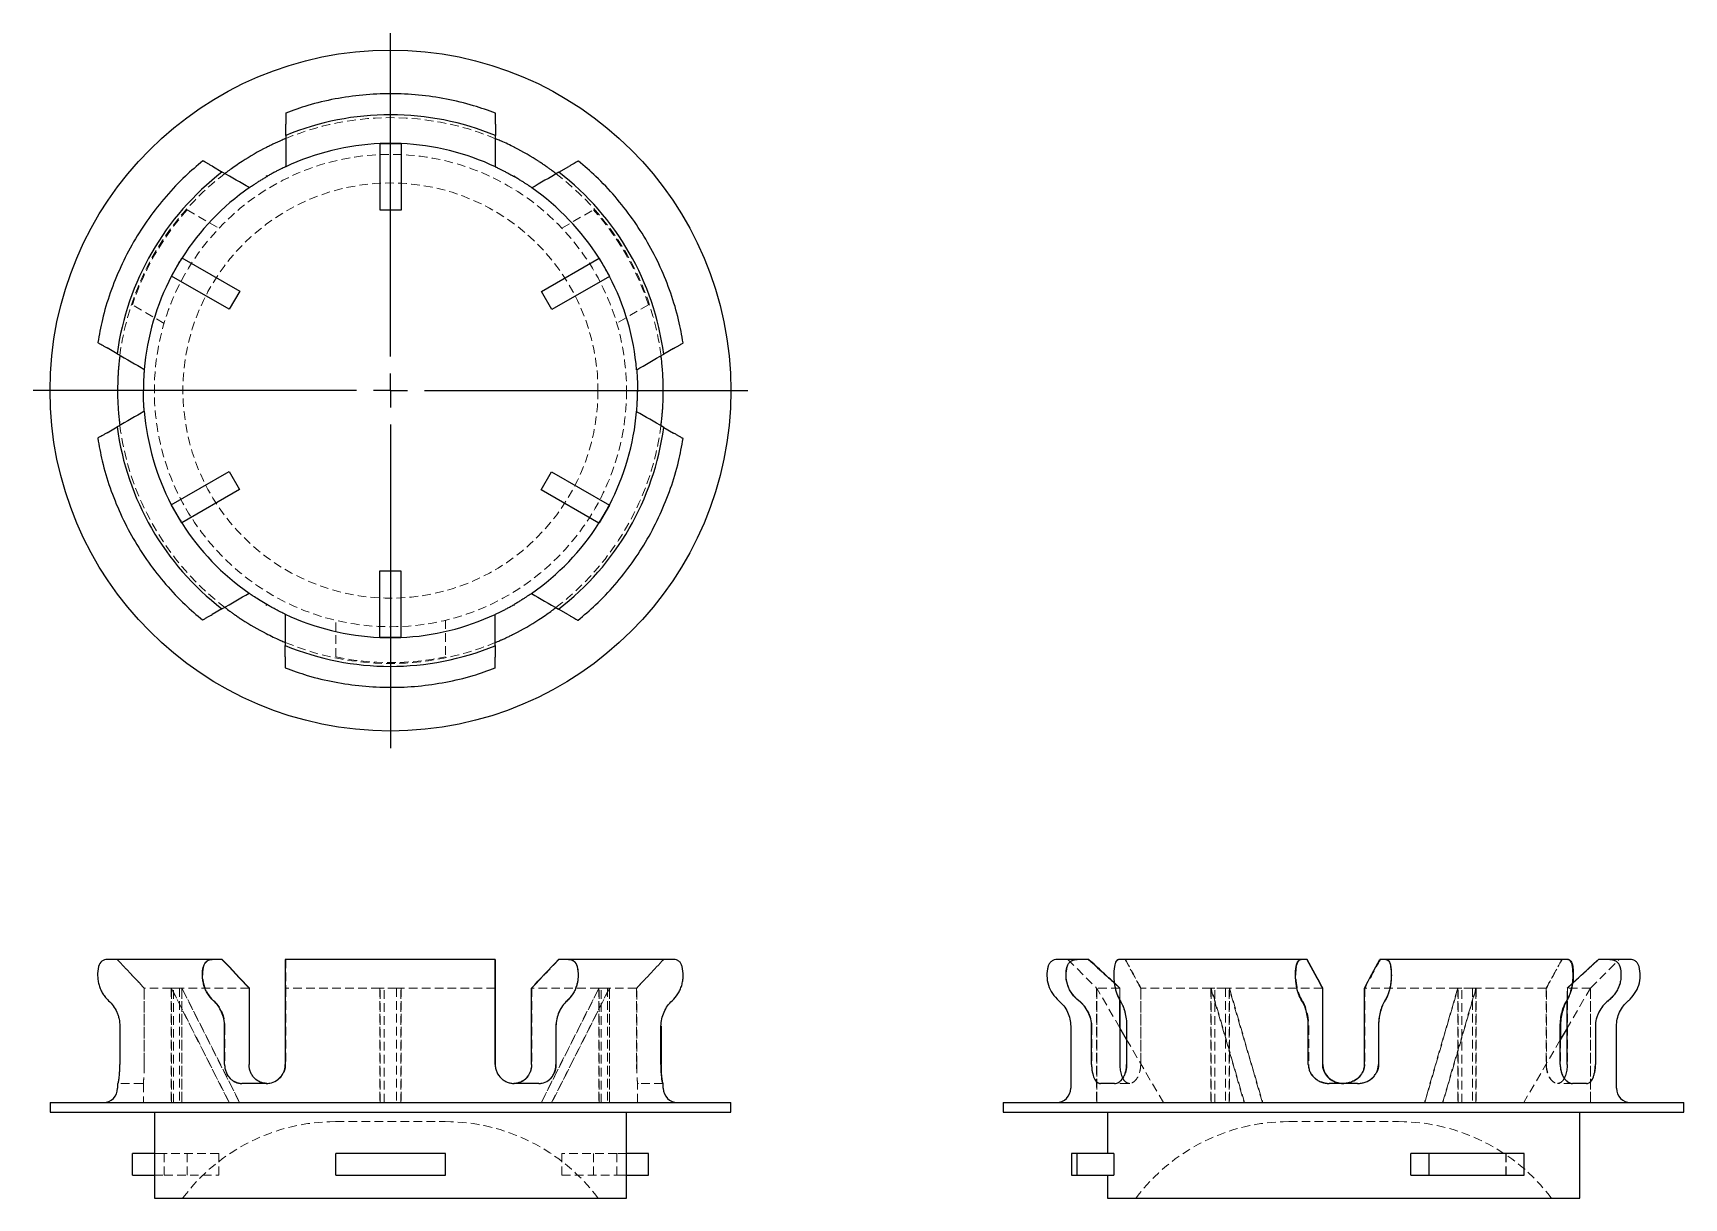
# Model space of a CAD drawing. Header units: millimetres. Extents: x 30 to 273, y 39 to 210.
import ezdxf

# ---------------------------------------------------------------- set-up
doc = ezdxf.new("R2010")
doc.units = ezdxf.units.MM
doc.linetypes.add('HIDDEN', pattern=[1.905, 1.27, -0.635])
doc.layers.add('10', color=7, linetype='Continuous')

# ---------------------------------------------------------------- blocks, each defined once
blk = doc.blocks.new('SW_CENTERMARKSYMBOL_0')
at = {"layer": '10', "color": 0}
for p, q in [((0, 5), (0, 52.5)), ((0, 0), (0, 2.5)), ((-5, 0), (-52.5, 0)), ((0, 0), (-2.5, 0)), ((0, 0), (0, -2.5)), ((0, 0), (2.5, 0)), ((5, 0), (52.5, 0)), ((0, -5), (0, -52.5))]:
    blk.add_line(p, q, dxfattribs=at)

msp = doc.modelspace()

# ---------------------------------------------------------------- linework, layer by layer
at = {"color": 7, "linetype": 'Continuous', "lineweight": 25}
for p, q in [((67.61, 195.46), (67.61, 197.14)), ((98.44, 197.12), (98.44, 195.44)), ((81.49, 194.26), (84.51, 194.26)), ((81.49, 184.47), (81.49, 194.26)), ((83.91, 194.28), (82.09, 194.28)), ((84.57, 194.26), (84.57, 184.47)), ((56.84, 190.93), (58.3, 190.09)), ((64.88, 189.45), (64.81, 189.57)), ((101.18, 189.42), (101.25, 189.54)), ((107.75, 190.06), (109.21, 190.9)), ((84.57, 184.47), (81.49, 184.47)), ((50.84, 174.82), (52.35, 177.44)), ((52.38, 177.49), (60.86, 172.6)), ((105.17, 172.55), (113.65, 177.44)), ((113.65, 177.44), (115.16, 174.82)), ((59.32, 169.93), (50.84, 174.82)), ((52.03, 176.93), (51.12, 175.35)), ((115.19, 174.77), (106.71, 169.88)), ((114.88, 175.35), (113.97, 176.93)), ((60.86, 172.6), (59.32, 169.93)), ((106.71, 169.88), (105.17, 172.55)), ((42.86, 163.41), (41.41, 164.25)), ((124.6, 164.19), (123.14, 163.35)), ((46.71, 158.03), (46.57, 158.03)), ((119.29, 157.97), (119.43, 157.97)), ((41.4, 151.81), (42.86, 152.65)), ((123.14, 152.59), (124.59, 151.75)), ((50.81, 141.23), (59.29, 146.12)), ((59.29, 146.12), (60.83, 143.45)), ((105.14, 143.4), (106.68, 146.07)), ((106.68, 146.07), (115.16, 141.18)), ((60.83, 143.45), (52.35, 138.56)), ((113.62, 138.51), (105.14, 143.4)), ((52.35, 138.56), (50.84, 141.18)), ((115.16, 141.18), (113.65, 138.56)), ((51.12, 140.65), (52.03, 139.07)), ((113.97, 139.07), (114.88, 140.65)), ((81.43, 131.53), (84.51, 131.53)), ((81.43, 121.74), (81.43, 131.53)), ((84.51, 131.53), (84.51, 121.74)), ((64.75, 126.46), (64.82, 126.58)), ((101.12, 126.55), (101.19, 126.43)), ((58.25, 125.94), (56.79, 125.1)), ((109.16, 125.07), (107.7, 125.91)), ((84.51, 121.74), (81.43, 121.74)), ((82.09, 121.72), (83.91, 121.72)), ((84.51, 121.74), (84.51, 121.74)), ((67.56, 118.88), (67.56, 120.56)), ((98.39, 120.54), (98.39, 118.86)), ((58.25, 74.47), (56.79, 74.47)), ((58.3, 74.47), (58.25, 74.47)), ((109.16, 74.47), (107.7, 74.47)), ((185.54, 74.47), (183.86, 74.47)), ((185.56, 74.47), (185.54, 74.47)), ((217.59, 74.47), (216.75, 74.47)), ((217.65, 74.47), (217.59, 74.47)), ((229.19, 74.47), (228.35, 74.47)), ((262.12, 74.47), (260.44, 74.47)), ((62.23, 70.26), (62.23, 59.05)), ((62.23, 70.26), (62.28, 70.26)), ((62.28, 59.05), (62.28, 70.26)), ((98.39, 70.26), (98.44, 70.26)), ((98.44, 59.05), (98.44, 70.26)), ((103.72, 59.05), (103.72, 70.26)), ((190.13, 68.52), (190.13, 59.05)), ((190.15, 64.4), (190.15, 68.47)), ((219.89, 70.26), (219.89, 59.05)), ((219.89, 70.26), (219.95, 70.26)), ((219.95, 59.05), (219.95, 70.26)), ((226.05, 59.05), (226.05, 70.26)), ((255.85, 68.47), (255.81, 68.4)), ((255.85, 59.05), (255.85, 68.54)), ((43.25, 64.65), (43.25, 59.05)), ((58.64, 59.05), (58.64, 64.65)), ((67.56, 64.65), (67.56, 59.05)), ((98.39, 59.05), (98.39, 64.65)), ((107.31, 64.65), (107.31, 59.05)), ((122.74, 59.05), (122.74, 64.65)), ((122.75, 64.65), (122.75, 59.05)), ((182.92, 64.65), (182.92, 55.55)), ((185.99, 59.05), (185.99, 64.65)), ((191.13, 62.71), (190.13, 64.44)), ((191.13, 64.65), (191.13, 59.05)), ((217.82, 59.05), (217.82, 64.65)), ((228.12, 64.65), (228.12, 59.05)), ((254.83, 59.05), (254.83, 64.65)), ((255.85, 64.39), (254.83, 62.65)), ((254.87, 64.65), (254.87, 62.71)), ((259.98, 64.65), (259.98, 59.05)), ((263.08, 55.55), (263.08, 64.65)), ((42.92, 56.25), (42.92, 55.55)), ((42.97, 56.25), (42.92, 56.25)), ((64.75, 56.25), (61.17, 56.25)), ((104.78, 56.25), (101.19, 56.25)), ((123.08, 56.25), (123.02, 56.25)), ((123.08, 55.55), (123.08, 56.25)), ((189.36, 56.25), (187.29, 56.25)), ((225.04, 56.25), (220.9, 56.25)), ((222.97, 56.25), (222.97, 56.25)), ((258.68, 56.25), (256.61, 56.25)), ((33, 53.45), (33, 52.05)), ((33, 53.45), (133, 53.45)), ((133, 52.05), (133, 53.45)), ((173, 53.45), (173, 52.05)), ((173, 53.45), (223, 53.45)), ((223, 53.45), (273, 53.45)), ((273, 52.05), (273, 53.45)), ((33, 52.05), (133, 52.05)), ((48.32, 52.05), (48.32, 39.43)), ((117.68, 39.43), (117.68, 52.05)), ((173, 52.05), (223, 52.05)), ((188.32, 52.05), (188.32, 45.98)), ((223, 52.05), (273, 52.05)), ((257.68, 39.43), (257.68, 52.05)), ((45.09, 42.78), (45.09, 45.98)), ((48.32, 45.98), (45.09, 45.98)), ((74.96, 42.78), (74.96, 45.98)), ((91.07, 45.98), (74.96, 45.98)), ((91.07, 42.78), (91.07, 45.98)), ((120.9, 45.98), (117.68, 45.98)), ((120.9, 42.78), (120.9, 45.98)), ((183.06, 45.98), (183.06, 42.78)), ((183.89, 45.98), (183.06, 45.98)), ((183.89, 42.78), (183.89, 45.98)), ((189.27, 45.98), (183.89, 45.98)), ((189.27, 45.98), (189.27, 42.78)), ((232.9, 42.78), (232.9, 45.98)), ((235.59, 45.98), (232.9, 45.98)), ((235.59, 42.78), (235.59, 45.98)), ((249.55, 45.98), (235.59, 45.98)), ((249.55, 42.78), (249.55, 45.98)), ((45.09, 42.78), (48.32, 42.78)), ((74.96, 42.78), (91.07, 42.78)), ((117.68, 42.78), (120.9, 42.78)), ((183.06, 42.78), (183.89, 42.78)), ((183.89, 42.78), (189.27, 42.78)), ((188.32, 42.78), (188.32, 39.43)), ((232.9, 42.78), (235.59, 42.78)), ((235.59, 42.78), (249.55, 42.78)), ((48.32, 39.43), (117.68, 39.43)), ((188.32, 39.43), (223, 39.43)), ((223, 39.43), (257.68, 39.43))]:
    msp.add_line(p, q, dxfattribs=at)
at = {"color": 7, "linetype": 'HIDDEN', "lineweight": 18}
for p, q in [((98.44, 197.53), (98.44, 196.87)), ((84.51, 194.26), (84.57, 194.26)), ((84.57, 194.26), (84.57, 194.26)), ((53.14, 184.53), (57.8, 181.83)), ((108.18, 181.86), (112.84, 184.55)), ((52.35, 177.44), (52.38, 177.49)), ((52.38, 177.49), (52.38, 177.49)), ((115.16, 174.82), (115.19, 174.77)), ((115.19, 174.77), (115.19, 174.77)), ((49.75, 167.87), (45.09, 170.57)), ((120.9, 170.59), (116.24, 167.9)), ((50.84, 141.18), (50.81, 141.23)), ((50.81, 141.23), (50.81, 141.23)), ((113.65, 138.56), (113.62, 138.51)), ((113.62, 138.51), (113.62, 138.51)), ((74.96, 118.88), (74.96, 124.26)), ((91.07, 124.27), (91.07, 118.89)), ((67.56, 118.47), (67.56, 119.13)), ((182.5, 74.47), (186.71, 70.26)), ((259.29, 70.26), (263.5, 74.47)), ((262.12, 74.47), (262.14, 74.47)), ((190.15, 70.26), (189.33, 71.02)), ((189.33, 70.99), (190.13, 70.26)), ((255.85, 70.26), (256.63, 70.98)), ((46.83, 59.05), (46.83, 70.26)), ((50.81, 70.26), (46.83, 70.26)), ((46.84, 70.26), (46.84, 59.05)), ((50.84, 70.26), (50.81, 70.26)), ((50.81, 70.26), (50.81, 70.26)), ((50.81, 70.26), (50.81, 70.26)), ((50.81, 70.26), (59.29, 53.45)), ((50.81, 70.26), (50.81, 53.45)), ((51.12, 70.26), (50.84, 70.26)), ((50.84, 53.45), (50.84, 70.26)), ((59.32, 53.45), (50.84, 70.26)), ((52.03, 70.26), (51.12, 70.26)), ((51.12, 53.45), (51.12, 70.26)), ((52.35, 70.26), (52.03, 70.26)), ((52.03, 70.26), (52.03, 53.45)), ((62.23, 70.26), (52.35, 70.26)), ((60.83, 53.45), (52.35, 70.26)), ((52.35, 53.45), (52.35, 70.26)), ((52.38, 70.26), (52.38, 70.26)), ((52.38, 70.26), (60.86, 53.45)), ((52.38, 70.26), (52.38, 70.26)), ((52.38, 70.26), (52.38, 53.45)), ((81.43, 70.26), (67.56, 70.26)), ((67.61, 70.26), (67.61, 59.05)), ((82.09, 70.26), (81.43, 70.26)), ((81.43, 70.26), (81.43, 53.45)), ((81.49, 53.45), (81.49, 70.26)), ((83.91, 70.26), (82.09, 70.26)), ((82.09, 53.45), (82.09, 70.26)), ((84.51, 70.26), (83.91, 70.26)), ((83.91, 70.26), (83.91, 53.45)), ((98.39, 70.26), (84.51, 70.26)), ((84.51, 53.45), (84.51, 70.26)), ((84.57, 70.26), (84.57, 70.26)), ((84.57, 70.26), (84.57, 53.45)), ((113.62, 70.26), (103.72, 70.26)), ((103.77, 70.26), (103.77, 59.05)), ((113.62, 70.26), (105.14, 53.45)), ((105.17, 53.45), (113.65, 70.26)), ((106.68, 53.45), (115.16, 70.26)), ((115.19, 70.26), (106.71, 53.45)), ((113.65, 70.26), (113.62, 70.26)), ((113.62, 70.26), (113.62, 70.26)), ((113.62, 70.26), (113.62, 70.26)), ((113.62, 70.26), (113.62, 70.26)), ((113.62, 70.26), (113.62, 53.45)), ((113.97, 70.26), (113.65, 70.26)), ((113.65, 53.45), (113.65, 70.26)), ((114.88, 70.26), (113.97, 70.26)), ((113.97, 53.45), (113.97, 70.26)), ((115.16, 70.26), (114.88, 70.26)), ((114.88, 70.26), (114.88, 53.45)), ((115.16, 53.45), (115.16, 70.26)), ((119.16, 70.26), (115.16, 70.26)), ((115.19, 70.26), (115.19, 53.45)), ((115.19, 70.26), (115.19, 70.26)), ((115.19, 70.26), (115.19, 70.26)), ((119.16, 70.26), (119.17, 70.26)), ((119.16, 70.26), (119.16, 59.05)), ((119.17, 59.05), (119.17, 70.26)), ((186.72, 70.26), (186.71, 70.26)), ((186.71, 70.26), (186.71, 53.45)), ((186.74, 70.26), (186.72, 70.26)), ((186.72, 70.26), (186.72, 53.45)), ((190.13, 70.26), (186.74, 70.26)), ((190.13, 64.44), (186.74, 70.26)), ((186.74, 53.45), (186.74, 70.26)), ((186.74, 70.26), (186.74, 53.45)), ((190.13, 70.26), (190.13, 68.52)), ((190.13, 70.26), (190.15, 70.26)), ((190.15, 68.47), (190.15, 70.26)), ((203.51, 70.26), (193.2, 70.26)), ((193.2, 59.05), (193.2, 70.26)), ((193.24, 70.26), (193.24, 59.05)), ((203.56, 70.26), (203.51, 70.26)), ((203.51, 70.26), (203.51, 70.26)), ((203.51, 70.26), (203.51, 70.26)), ((203.51, 70.26), (208.4, 53.45)), ((203.51, 70.26), (203.51, 53.45)), ((204.07, 70.26), (203.56, 70.26)), ((203.56, 53.45), (203.56, 70.26)), ((208.45, 53.45), (203.56, 70.26)), ((205.65, 70.26), (204.07, 70.26)), ((204.07, 53.45), (204.07, 70.26)), ((206.18, 70.26), (205.65, 70.26)), ((205.65, 70.26), (205.65, 53.45)), ((219.89, 70.26), (206.18, 70.26)), ((211.07, 53.45), (206.18, 70.26)), ((206.18, 53.45), (206.18, 70.26)), ((206.23, 70.26), (206.23, 70.26)), ((206.23, 70.26), (211.12, 53.45)), ((206.23, 70.26), (206.23, 70.26)), ((206.23, 70.26), (206.23, 53.45)), ((239.77, 70.26), (226.05, 70.26)), ((226.11, 70.26), (226.11, 59.05)), ((239.77, 70.26), (234.88, 53.45)), ((234.93, 53.45), (239.82, 70.26)), ((237.55, 53.45), (242.44, 70.26)), ((242.49, 70.26), (237.6, 53.45)), ((239.77, 70.26), (239.77, 70.26)), ((239.77, 70.26), (239.77, 70.26)), ((239.77, 70.26), (239.77, 70.26)), ((239.82, 70.26), (239.77, 70.26)), ((239.77, 70.26), (239.77, 53.45)), ((240.35, 70.26), (239.82, 70.26)), ((239.82, 53.45), (239.82, 70.26)), ((240.35, 53.45), (240.35, 70.26)), ((241.93, 70.26), (240.35, 70.26)), ((242.44, 70.26), (241.93, 70.26)), ((241.93, 70.26), (241.93, 53.45)), ((252.76, 70.26), (242.44, 70.26)), ((242.44, 53.45), (242.44, 70.26)), ((242.49, 70.26), (242.49, 53.45)), ((242.49, 70.26), (242.49, 70.26)), ((242.49, 70.26), (242.49, 70.26)), ((252.76, 70.26), (252.76, 59.05)), ((252.76, 70.26), (252.8, 70.26)), ((252.8, 59.05), (252.8, 70.26)), ((255.85, 68.54), (255.85, 70.26)), ((259.26, 70.26), (255.85, 70.26)), ((259.26, 70.26), (255.85, 64.39)), ((255.87, 70.26), (255.87, 59.05)), ((259.28, 70.26), (259.26, 70.26)), ((259.26, 70.26), (259.26, 53.45)), ((259.26, 70.26), (259.26, 70.26)), ((259.26, 70.26), (259.26, 70.26)), ((259.26, 70.26), (259.26, 70.26)), ((259.26, 53.45), (259.26, 70.26)), ((259.29, 70.26), (259.28, 70.26)), ((259.28, 53.45), (259.28, 70.26)), ((259.29, 53.45), (259.29, 70.26)), ((43.26, 59.05), (43.26, 64.65)), ((58.69, 64.65), (58.69, 59.05)), ((107.36, 59.05), (107.36, 64.65)), ((186.02, 64.65), (186.02, 59.05)), ((190.15, 59.05), (190.15, 64.4)), ((191.17, 59.05), (191.17, 64.65)), ((217.88, 64.65), (217.88, 59.05)), ((228.18, 59.05), (228.18, 64.65)), ((260.01, 59.05), (260.01, 64.65)), ((196.53, 53.45), (191.13, 62.71)), ((254.83, 62.65), (249.47, 53.45)), ((254.87, 62.71), (254.87, 59.05)), ((46.57, 56.25), (42.97, 56.25)), ((46.71, 56.25), (46.71, 53.45)), ((64.81, 56.25), (64.75, 56.25)), ((104.83, 56.25), (104.78, 56.25)), ((119.29, 53.45), (119.29, 56.26)), ((123.02, 56.25), (119.43, 56.25)), ((191.43, 56.25), (189.36, 56.25)), ((191.46, 56.25), (191.43, 56.25)), ((223.03, 56.25), (223.03, 56.25)), ((225.1, 56.25), (225.04, 56.25)), ((256.61, 56.25), (254.54, 56.25)), ((258.71, 56.25), (258.68, 56.25)), ((74.94, 50.65), (91.06, 50.65)), ((214.94, 50.65), (231.06, 50.65)), ((49.75, 45.98), (48.32, 45.98)), ((49.75, 45.98), (49.75, 42.78)), ((57.8, 45.98), (49.75, 45.98)), ((53.14, 42.78), (53.14, 45.98)), ((57.8, 42.78), (57.8, 45.98)), ((108.18, 45.98), (108.18, 42.78)), ((116.24, 45.98), (108.18, 45.98)), ((112.84, 42.78), (112.84, 45.98)), ((116.24, 42.78), (116.24, 45.98)), ((117.68, 45.98), (116.24, 45.98)), ((183.88, 42.78), (183.88, 45.98)), ((189.26, 42.78), (189.26, 45.98)), ((232.87, 45.98), (232.87, 42.78)), ((235.57, 42.78), (235.57, 45.98)), ((246.83, 42.78), (246.83, 45.98)), ((246.86, 45.98), (246.86, 42.78)), ((249.53, 42.78), (249.53, 45.98)), ((48.32, 42.78), (49.75, 42.78)), ((49.75, 42.78), (57.8, 42.78)), ((108.18, 42.78), (116.24, 42.78)), ((116.24, 42.78), (117.68, 42.78))]:
    msp.add_line(p, q, dxfattribs=at)
at = {"color": 7, "linetype": 'Continuous', "lineweight": 25}
msp.add_circle((83, 158), 50, dxfattribs=at)
at = {"color": 7, "linetype": 'HIDDEN', "lineweight": 18}
for radius in [34.68, 30.48]:
    msp.add_circle((83, 158), radius, dxfattribs=at)
at = {"color": 7, "linetype": 'Continuous', "lineweight": 25}
for centre, radius, start, end in [((83, 158), 40.5, 67.5854, 112.33), ((83, 158), 36.29, 92.3858, 115.0841), ((83, 158), 36.29, 91.4372, 92.3858), ((83, 158), 36.29, 88.5628, 91.4372), ((83, 158), 36.29, 87.6142, 88.5628), ((83, 158), 36.29, 87.5175, 87.6142), ((83, 158), 36.29, 64.8194, 87.5175), ((83, 158), 40.08, 116.9913, 122.9199), ((83, 158), 40.08, 56.9913, 62.9199), ((83, 158), 40.5, 127.5854, 172.33), ((83, 158), 40.5, 7.5854, 52.33), ((83, 158), 36.29, 124.8194, 147.5175), ((83, 158), 36.29, 32.3858, 55.0841), ((83, 158), 36.29, 147.6142, 148.5628), ((83, 158), 36.29, 147.5175, 147.6142), ((83, 158), 36.29, 31.4372, 32.3858), ((83, 158), 36.29, 152.3858, 175.0841), ((83, 158), 36.29, 151.4372, 152.3858), ((83, 158), 36.29, 148.5628, 151.4372), ((83, 158), 36.29, 28.5628, 31.4372), ((83, 158), 36.29, 27.6142, 28.5628), ((83, 158), 36.29, 27.5175, 27.6142), ((83, 158), 36.29, 4.8194, 27.5175), ((83, 158), 40.08, 176.9913, 182.9199), ((83, 158), 40.08, 356.9913, 2.9199), ((83, 158), 36.29, 184.8194, 207.5175), ((83, 158), 36.29, 332.3858, 355.0841), ((83, 158), 40.5, 187.5854, 232.33), ((83, 158), 40.5, 307.5854, 352.33), ((83, 158), 36.29, 207.5175, 207.6142), ((83, 158), 36.29, 207.6142, 208.5628), ((83, 158), 36.29, 331.4372, 332.3858), ((83, 158), 36.29, 208.5628, 211.4372), ((83, 158), 36.29, 211.4372, 212.3858), ((83, 158), 36.29, 212.3858, 235.0841), ((83, 158), 36.29, 304.8194, 327.5175), ((83, 158), 36.29, 327.5175, 327.6142), ((83, 158), 36.29, 327.6142, 328.5628), ((83, 158), 36.29, 328.5628, 331.4372), ((83, 158), 40.08, 236.9913, 242.9199), ((83, 158), 36.29, 244.8194, 267.5175), ((83, 158), 36.29, 272.3858, 295.0841), ((83, 158), 40.08, 296.9913, 302.9199), ((83, 158), 36.29, 267.5175, 268.5628), ((83, 158), 36.29, 268.5628, 271.4372), ((83, 158), 36.29, 271.4372, 272.3858), ((83, 158), 40.5, 247.5854, 292.33), ((40.82, 55.55), 2.1, 270, 0), ((125.18, 55.55), 2.1, 180, 270), ((180.82, 55.55), 2.1, 270, 0), ((265.18, 55.55), 2.1, 180, 270)]:
    msp.add_arc(centre, radius, start, end, dxfattribs=at)
at = {"color": 7, "linetype": 'HIDDEN', "lineweight": 18}
for centre, radius, start, end in [((83, 158), 39.94, 138.3823, 161.6614), ((83, 158), 39.94, 18.3823, 41.6614), ((83, 158), 39.94, 258.3823, 281.6614), ((64.81, 59.05), 2.8, 270, 271.4327), ((74.94, 22.62), 28.03, 90, 143.1301), ((91.06, 22.62), 28.03, 36.8699, 90), ((214.94, 22.62), 28.03, 90, 143.1301), ((231.06, 22.62), 28.03, 36.8699, 90)]:
    msp.add_arc(centre, radius, start, end, dxfattribs=at)
for centre, major_axis, ratio, start_param, end_param in [((46.57, 59.05), (5.61, 0), 0.5, 4.712389, 4.737394), ((119.43, 59.05), (-5.61, 0), 0.5, 1.545791, 1.570796), ((191.43, 59.05), (4.85, 0), 0.57735, 4.712389, 4.737394), ((191.46, 59.05), (4.85, 0), 0.57735, 4.712389, 4.737394), ((254.54, 59.05), (4.85, 0), 0.57735, 4.687384, 4.712389), ((254.57, 59.05), (4.85, 0), 0.57735, 4.687384, 4.712389)]:
    msp.add_ellipse(centre, major_axis=major_axis, ratio=ratio, start_param=start_param, end_param=end_param, dxfattribs=at)
at = {"color": 7, "linetype": 'Continuous', "lineweight": 25}
for points, knots in [([(98.44, 198.72), (97.37, 199.11), (95.01, 199.97), (91.22, 200.85), (87.14, 201.45), (83.03, 201.65), (78.93, 201.46), (74.85, 200.87), (71.06, 199.99), (68.69, 199.13), (67.62, 198.75)], [0, 0, 0, 0, 0.10824, 0.238896, 0.369621, 0.499953, 0.630036, 0.760471, 0.891331, 1, 1, 1, 1]), ([(67.61, 198.76), (67.61, 198.76), (67.61, 198.76), (67.61, 198.65), (67.61, 198.6)], [0, 0, 0, 0, 0.471663, 1, 1, 1, 1]), ([(67.61, 198.6), (67.61, 198.55), (67.61, 198.48), (67.61, 198.29), (67.61, 198.18), (67.61, 197.91), (67.61, 197.77), (67.61, 197.46), (67.61, 197.31), (67.61, 197.14)], [0, 0, 0, 0, 0.25, 0.25, 0.5, 0.5, 0.75, 0.75, 1, 1, 1, 1]), ([(98.44, 198.57), (98.44, 198.64), (98.44, 198.74), (98.44, 198.74), (98.44, 198.74)], [0, 0, 0, 0, 0.5771827, 1, 1, 1, 1]), ([(98.44, 197.12), (98.44, 197.28), (98.44, 197.44), (98.44, 197.75), (98.44, 197.89), (98.44, 198.28), (98.44, 198.49), (98.44, 198.57)], [0, 0, 0, 0, 0.25, 0.25, 0.5, 0.5, 1, 1, 1, 1]), ([(67.61, 195.01), (67.61, 195.01), (67.59, 195), (67.51, 194.97), (67.45, 194.94), (67.23, 194.84), (67, 194.75), (66.61, 194.57), (66.46, 194.51), (66.15, 194.37), (66, 194.29), (65.67, 194.14), (65.5, 194.05), (65.16, 193.89), (64.98, 193.8), (64.81, 193.71)], [0, 0, 0, 0, 0.125, 0.125, 0.25, 0.25, 0.5, 0.5, 0.625, 0.625, 0.75, 0.75, 0.875, 0.875, 1, 1, 1, 1]), ([(101.25, 193.68), (100.9, 193.86), (100.56, 194.03), (99.89, 194.35), (99.59, 194.49), (99.19, 194.67), (99.06, 194.72), (98.85, 194.81), (98.75, 194.85), (98.6, 194.92), (98.54, 194.94), (98.46, 194.98), (98.44, 194.98), (98.44, 194.98)], [0, 0, 0, 0, 0.25, 0.25, 0.5, 0.5, 0.625, 0.625, 0.75, 0.75, 0.875, 0.875, 1, 1, 1, 1]), ([(55.45, 191.73), (54.58, 191), (52.66, 189.39), (50, 186.55), (47.45, 183.32), (45.22, 179.85), (43.33, 176.19), (41.8, 172.38), (40.66, 168.65), (40.22, 166.18), (40.02, 165.05)], [0, 0, 0, 0, 0.108441, 0.238451, 0.369099, 0.499893, 0.630371, 0.760712, 0.8911, 1, 1, 1, 1]), ([(55.58, 191.66), (55.53, 191.69), (55.44, 191.74), (55.44, 191.74), (55.44, 191.74)], [0, 0, 0, 0, 0.5881601, 1, 1, 1, 1]), ([(56.84, 190.93), (56.7, 191.02), (56.56, 191.09), (56.3, 191.25), (56.17, 191.32), (55.83, 191.52), (55.66, 191.62), (55.58, 191.66)], [0, 0, 0, 0, 0.25, 0.25, 0.5, 0.5, 1, 1, 1, 1]), ([(61.22, 191.64), (60.89, 191.43), (60.58, 191.22), (59.97, 190.8), (59.7, 190.61), (59.34, 190.35), (59.23, 190.27), (59.04, 190.13), (58.96, 190.07), (58.83, 189.97), (58.78, 189.93), (58.71, 189.88), (58.69, 189.87), (58.69, 189.87)], [0, 0, 0, 0, 0.25, 0.25, 0.5, 0.5, 0.625, 0.625, 0.75, 0.75, 0.875, 0.875, 1, 1, 1, 1]), ([(107.36, 189.83), (107.36, 189.83), (107.34, 189.84), (107.27, 189.89), (107.22, 189.93), (107.02, 190.08), (106.83, 190.23), (106.47, 190.48), (106.34, 190.58), (106.07, 190.77), (105.93, 190.87), (105.63, 191.08), (105.47, 191.19), (105.16, 191.4), (105, 191.5), (104.83, 191.61)], [0, 0, 0, 0, 0.125, 0.125, 0.25, 0.25, 0.5, 0.5, 0.625, 0.625, 0.75, 0.75, 0.875, 0.875, 1, 1, 1, 1]), ([(110.46, 191.62), (110.42, 191.6), (110.36, 191.57), (110.2, 191.47), (110.1, 191.41), (109.87, 191.28), (109.75, 191.21), (109.48, 191.06), (109.35, 190.98), (109.21, 190.9)], [0, 0, 0, 0, 0.25, 0.25, 0.5, 0.5, 0.75, 0.75, 1, 1, 1, 1]), ([(110.61, 191.71), (110.61, 191.71), (110.61, 191.71), (110.51, 191.65), (110.46, 191.62)], [0, 0, 0, 0, 0.467909, 1, 1, 1, 1]), ([(125.99, 164.99), (125.79, 166.12), (125.35, 168.6), (124.22, 172.33), (122.7, 176.15), (120.81, 179.8), (118.59, 183.27), (116.04, 186.51), (113.39, 189.35), (111.47, 190.96), (110.6, 191.69)], [0, 0, 0, 0, 0.109016, 0.239727, 0.36971, 0.499935, 0.630798, 0.761434, 0.89153, 1, 1, 1, 1]), ([(62.28, 187.8), (62.28, 187.8), (62.29, 187.81), (62.36, 187.86), (62.42, 187.9), (62.62, 188.04), (62.83, 188.17), (63.19, 188.41), (63.33, 188.5), (63.61, 188.68), (63.75, 188.77), (64.06, 188.96), (64.22, 189.06), (64.55, 189.25), (64.71, 189.35), (64.88, 189.45)], [0, 0, 0, 0, 0.125, 0.125, 0.25, 0.25, 0.5, 0.5, 0.625, 0.625, 0.75, 0.75, 0.875, 0.875, 1, 1, 1, 1]), ([(67.61, 190.87), (67.61, 190.87), (67.59, 190.86), (67.52, 190.83), (67.46, 190.8), (67.23, 190.69), (67.01, 190.58), (66.62, 190.39), (66.48, 190.32), (66.18, 190.16), (66.03, 190.08), (65.71, 189.91), (65.54, 189.82), (65.21, 189.64), (65.05, 189.54), (64.88, 189.45)], [0, 0, 0, 0, 0.125, 0.125, 0.25, 0.25, 0.5, 0.5, 0.625, 0.625, 0.75, 0.75, 0.875, 0.875, 1, 1, 1, 1]), ([(98.44, 190.85), (98.44, 190.85), (98.46, 190.84), (98.54, 190.8), (98.6, 190.77), (98.82, 190.66), (99.04, 190.56), (99.43, 190.36), (99.58, 190.29), (99.87, 190.13), (100.03, 190.05), (100.35, 189.88), (100.51, 189.79), (100.84, 189.61), (101.01, 189.51), (101.18, 189.42)], [0, 0, 0, 0, 0.125, 0.125, 0.25, 0.25, 0.5, 0.5, 0.625, 0.625, 0.75, 0.75, 0.875, 0.875, 1, 1, 1, 1]), ([(103.77, 187.76), (103.77, 187.76), (103.76, 187.77), (103.69, 187.82), (103.63, 187.86), (103.43, 188), (103.23, 188.14), (102.86, 188.38), (102.73, 188.47), (102.45, 188.65), (102.3, 188.74), (101.99, 188.93), (101.83, 189.03), (101.51, 189.22), (101.34, 189.32), (101.18, 189.42)], [0, 0, 0, 0, 0.125, 0.125, 0.25, 0.25, 0.5, 0.5, 0.625, 0.625, 0.75, 0.75, 0.875, 0.875, 1, 1, 1, 1]), ([(40.01, 165.05), (40.01, 165.05), (40.01, 165.05), (40.1, 165), (40.15, 164.97)], [0, 0, 0, 0, 0.432121, 1, 1, 1, 1]), ([(40.15, 164.97), (40.19, 164.95), (40.25, 164.91), (40.41, 164.82), (40.51, 164.76), (40.74, 164.63), (40.87, 164.56), (41.13, 164.41), (41.27, 164.33), (41.41, 164.25)], [0, 0, 0, 0, 0.25, 0.25, 0.5, 0.5, 0.75, 0.75, 1, 1, 1, 1]), ([(124.6, 164.19), (124.74, 164.27), (124.88, 164.35), (125.14, 164.5), (125.27, 164.57), (125.61, 164.77), (125.78, 164.87), (125.86, 164.91)], [0, 0, 0, 0, 0.25, 0.25, 0.5, 0.5, 1, 1, 1, 1]), ([(125.86, 164.91), (125.91, 164.94), (126.01, 165), (126, 165), (126, 165)], [0, 0, 0, 0, 0.581612, 1, 1, 1, 1]), ([(43.26, 163.18), (43.26, 163.18), (43.25, 163.16), (43.24, 163.07), (43.24, 163.01), (43.21, 162.76), (43.18, 162.52), (43.13, 162.09), (43.11, 161.93), (43.08, 161.59), (43.07, 161.42), (43.04, 161.06), (43.02, 160.87), (43, 160.49), (42.99, 160.3), (42.98, 160.1)], [0, 0, 0, 0, 0.125, 0.125, 0.25, 0.25, 0.5, 0.5, 0.625, 0.625, 0.75, 0.75, 0.875, 0.875, 1, 1, 1, 1]), ([(123.03, 160.04), (123.01, 160.43), (122.98, 160.81), (122.92, 161.54), (122.89, 161.88), (122.85, 162.32), (122.83, 162.45), (122.8, 162.68), (122.79, 162.78), (122.77, 162.95), (122.76, 163.01), (122.75, 163.1), (122.75, 163.12), (122.75, 163.12)], [0, 0, 0, 0, 0.25, 0.25, 0.5, 0.5, 0.625, 0.625, 0.75, 0.75, 0.875, 0.875, 1, 1, 1, 1]), ([(46.84, 161.11), (46.84, 161.11), (46.84, 161.09), (46.83, 161), (46.82, 160.94), (46.8, 160.69), (46.79, 160.45), (46.76, 160.01), (46.75, 159.85), (46.74, 159.52), (46.73, 159.34), (46.72, 158.98), (46.71, 158.79), (46.71, 158.42), (46.71, 158.23), (46.71, 158.03)], [0, 0, 0, 0, 0.125, 0.125, 0.25, 0.25, 0.5, 0.5, 0.625, 0.625, 0.75, 0.75, 0.875, 0.875, 1, 1, 1, 1]), ([(119.17, 161.05), (119.17, 161.05), (119.17, 161.03), (119.18, 160.94), (119.18, 160.88), (119.2, 160.63), (119.22, 160.38), (119.24, 159.95), (119.25, 159.79), (119.27, 159.46), (119.27, 159.28), (119.28, 158.92), (119.29, 158.73), (119.29, 158.35), (119.29, 158.16), (119.29, 157.97)], [0, 0, 0, 0, 0.125, 0.125, 0.25, 0.25, 0.5, 0.5, 0.625, 0.625, 0.75, 0.75, 0.875, 0.875, 1, 1, 1, 1]), ([(46.83, 154.95), (46.83, 154.95), (46.83, 154.97), (46.82, 155.06), (46.82, 155.12), (46.8, 155.37), (46.78, 155.62), (46.76, 156.05), (46.75, 156.21), (46.73, 156.54), (46.73, 156.72), (46.72, 157.08), (46.71, 157.27), (46.71, 157.65), (46.71, 157.84), (46.71, 158.03)], [0, 0, 0, 0, 0.125, 0.125, 0.25, 0.25, 0.5, 0.5, 0.625, 0.625, 0.75, 0.75, 0.875, 0.875, 1, 1, 1, 1]), ([(119.16, 154.89), (119.16, 154.89), (119.16, 154.91), (119.17, 155), (119.18, 155.06), (119.2, 155.31), (119.21, 155.55), (119.24, 155.99), (119.25, 156.15), (119.26, 156.48), (119.27, 156.66), (119.28, 157.02), (119.29, 157.21), (119.29, 157.58), (119.29, 157.77), (119.29, 157.97)], [0, 0, 0, 0, 0.125, 0.125, 0.25, 0.25, 0.5, 0.5, 0.625, 0.625, 0.75, 0.75, 0.875, 0.875, 1, 1, 1, 1]), ([(42.97, 155.96), (42.99, 155.57), (43.02, 155.19), (43.08, 154.46), (43.11, 154.12), (43.15, 153.68), (43.17, 153.55), (43.2, 153.32), (43.21, 153.22), (43.23, 153.05), (43.24, 152.99), (43.25, 152.9), (43.25, 152.88), (43.25, 152.88)], [0, 0, 0, 0, 0.25, 0.25, 0.5, 0.5, 0.625, 0.625, 0.75, 0.75, 0.875, 0.875, 1, 1, 1, 1]), ([(122.74, 152.82), (122.74, 152.82), (122.75, 152.84), (122.76, 152.93), (122.76, 152.99), (122.79, 153.24), (122.82, 153.48), (122.87, 153.91), (122.89, 154.07), (122.92, 154.41), (122.93, 154.58), (122.96, 154.94), (122.98, 155.13), (123, 155.51), (123.01, 155.7), (123.02, 155.9)], [0, 0, 0, 0, 0.125, 0.125, 0.25, 0.25, 0.5, 0.5, 0.625, 0.625, 0.75, 0.75, 0.875, 0.875, 1, 1, 1, 1]), ([(40.14, 151.09), (40.09, 151.06), (40, 151), (40, 151), (40, 151.01)], [0, 0, 0, 0, 0.588127, 1, 1, 1, 1]), ([(40.01, 151.01), (40.21, 149.89), (40.65, 147.42), (41.77, 143.71), (43.29, 139.89), (45.17, 136.23), (47.4, 132.75), (49.95, 129.51), (52.61, 126.66), (54.53, 125.04), (55.41, 124.31)], [0, 0, 0, 0, 0.108318, 0.238336, 0.368449, 0.498865, 0.629797, 0.76081, 0.89129, 1, 1, 1, 1]), ([(41.4, 151.81), (41.26, 151.73), (41.12, 151.65), (40.86, 151.5), (40.73, 151.43), (40.39, 151.23), (40.22, 151.13), (40.14, 151.09)], [0, 0, 0, 0, 0.25, 0.25, 0.5, 0.5, 1, 1, 1, 1]), ([(110.55, 124.27), (111.42, 125), (113.34, 126.61), (116, 129.45), (118.55, 132.68), (120.78, 136.15), (122.67, 139.81), (124.2, 143.62), (125.34, 147.35), (125.78, 149.82), (125.98, 150.95)], [0, 0, 0, 0, 0.108518, 0.238545, 0.369153, 0.499895, 0.630336, 0.76066, 0.891056, 1, 1, 1, 1]), ([(125.85, 151.03), (125.81, 151.05), (125.75, 151.09), (125.59, 151.18), (125.49, 151.24), (125.26, 151.37), (125.13, 151.44), (124.87, 151.59), (124.73, 151.67), (124.59, 151.75)], [0, 0, 0, 0, 0.25, 0.25, 0.5, 0.5, 0.75, 0.75, 1, 1, 1, 1]), ([(125.99, 150.95), (125.99, 150.95), (125.99, 150.95), (125.9, 151), (125.85, 151.03)], [0, 0, 0, 0, 0.432119, 1, 1, 1, 1]), ([(58.64, 126.17), (58.64, 126.17), (58.66, 126.16), (58.73, 126.11), (58.78, 126.07), (58.98, 125.92), (59.17, 125.77), (59.53, 125.52), (59.66, 125.42), (59.93, 125.23), (60.07, 125.13), (60.37, 124.92), (60.53, 124.81), (60.84, 124.6), (61, 124.5), (61.17, 124.39)], [0, 0, 0, 0, 0.125, 0.125, 0.25, 0.25, 0.5, 0.5, 0.625, 0.625, 0.75, 0.75, 0.875, 0.875, 1, 1, 1, 1]), ([(64.82, 126.58), (64.49, 126.78), (64.17, 126.97), (63.55, 127.36), (63.27, 127.54), (62.9, 127.78), (62.79, 127.85), (62.59, 127.99), (62.51, 128.04), (62.37, 128.14), (62.32, 128.18), (62.24, 128.23), (62.23, 128.24), (62.23, 128.24)], [0, 0, 0, 0, 0.25, 0.25, 0.5, 0.5, 0.625, 0.625, 0.75, 0.75, 0.875, 0.875, 1, 1, 1, 1]), ([(67.56, 125.15), (67.56, 125.15), (67.54, 125.16), (67.46, 125.2), (67.4, 125.23), (67.18, 125.34), (66.96, 125.44), (66.57, 125.64), (66.42, 125.71), (66.13, 125.87), (65.97, 125.95), (65.65, 126.12), (65.49, 126.21), (65.16, 126.39), (64.99, 126.49), (64.82, 126.58)], [0, 0, 0, 0, 0.125, 0.125, 0.25, 0.25, 0.5, 0.5, 0.625, 0.625, 0.75, 0.75, 0.875, 0.875, 1, 1, 1, 1]), ([(98.39, 125.13), (98.39, 125.13), (98.41, 125.14), (98.48, 125.17), (98.54, 125.2), (98.77, 125.31), (98.99, 125.42), (99.38, 125.61), (99.52, 125.68), (99.82, 125.84), (99.97, 125.92), (100.29, 126.09), (100.46, 126.18), (100.79, 126.36), (100.95, 126.46), (101.12, 126.55)], [0, 0, 0, 0, 0.125, 0.125, 0.25, 0.25, 0.5, 0.5, 0.625, 0.625, 0.75, 0.75, 0.875, 0.875, 1, 1, 1, 1]), ([(103.72, 128.2), (103.72, 128.2), (103.71, 128.19), (103.64, 128.14), (103.58, 128.1), (103.38, 127.96), (103.17, 127.83), (102.81, 127.59), (102.67, 127.5), (102.39, 127.32), (102.25, 127.23), (101.94, 127.04), (101.78, 126.94), (101.45, 126.75), (101.29, 126.65), (101.12, 126.55)], [0, 0, 0, 0, 0.125, 0.125, 0.25, 0.25, 0.5, 0.5, 0.625, 0.625, 0.75, 0.75, 0.875, 0.875, 1, 1, 1, 1]), ([(104.78, 124.36), (105.11, 124.57), (105.42, 124.78), (106.03, 125.2), (106.3, 125.39), (106.66, 125.65), (106.77, 125.73), (106.96, 125.87), (107.04, 125.93), (107.17, 126.03), (107.22, 126.07), (107.29, 126.12), (107.31, 126.13), (107.31, 126.13)], [0, 0, 0, 0, 0.25, 0.25, 0.5, 0.5, 0.625, 0.625, 0.75, 0.75, 0.875, 0.875, 1, 1, 1, 1]), ([(55.4, 124.3), (55.4, 124.3), (55.39, 124.29), (55.48, 124.35), (55.54, 124.38)], [0, 0, 0, 0, 0.432198, 1, 1, 1, 1]), ([(55.54, 124.38), (55.58, 124.4), (55.64, 124.43), (55.8, 124.53), (55.9, 124.59), (56.13, 124.72), (56.25, 124.79), (56.52, 124.94), (56.65, 125.02), (56.79, 125.1)], [0, 0, 0, 0, 0.25, 0.25, 0.5, 0.5, 0.75, 0.75, 1, 1, 1, 1]), ([(109.16, 125.07), (109.3, 124.98), (109.44, 124.91), (109.7, 124.75), (109.83, 124.68), (110.17, 124.48), (110.34, 124.38), (110.42, 124.34)], [0, 0, 0, 0, 0.25, 0.25, 0.5, 0.5, 1, 1, 1, 1]), ([(110.42, 124.34), (110.47, 124.31), (110.56, 124.26), (110.56, 124.26), (110.56, 124.26)], [0, 0, 0, 0, 0.588158, 1, 1, 1, 1]), ([(64.75, 122.32), (65.1, 122.14), (65.44, 121.97), (66.11, 121.65), (66.41, 121.51), (66.81, 121.33), (66.94, 121.28), (67.15, 121.19), (67.25, 121.15), (67.4, 121.08), (67.46, 121.06), (67.54, 121.02), (67.56, 121.02), (67.56, 121.02)], [0, 0, 0, 0, 0.25, 0.25, 0.5, 0.5, 0.625, 0.625, 0.75, 0.75, 0.875, 0.875, 1, 1, 1, 1]), ([(98.39, 120.99), (98.39, 120.99), (98.41, 121), (98.49, 121.03), (98.55, 121.06), (98.77, 121.16), (99, 121.25), (99.39, 121.43), (99.54, 121.49), (99.85, 121.63), (100, 121.71), (100.33, 121.86), (100.5, 121.95), (100.84, 122.11), (101.02, 122.2), (101.19, 122.29)], [0, 0, 0, 0, 0.125, 0.125, 0.25, 0.25, 0.5, 0.5, 0.625, 0.625, 0.75, 0.75, 0.875, 0.875, 1, 1, 1, 1]), ([(67.56, 118.88), (67.56, 118.72), (67.56, 118.56), (67.56, 118.25), (67.56, 118.11), (67.56, 117.72), (67.56, 117.51), (67.56, 117.43)], [0, 0, 0, 0, 0.25, 0.25, 0.5, 0.5, 1, 1, 1, 1]), ([(98.39, 117.4), (98.39, 117.45), (98.39, 117.52), (98.39, 117.71), (98.39, 117.82), (98.39, 118.09), (98.39, 118.23), (98.39, 118.54), (98.39, 118.69), (98.39, 118.86)], [0, 0, 0, 0, 0.25, 0.25, 0.5, 0.5, 0.75, 0.75, 1, 1, 1, 1]), ([(67.56, 117.43), (67.56, 117.36), (67.56, 117.26), (67.56, 117.26), (67.56, 117.26)], [0, 0, 0, 0, 0.583551, 1, 1, 1, 1]), ([(67.56, 117.28), (68.63, 116.89), (70.99, 116.03), (74.78, 115.15), (78.85, 114.56), (82.96, 114.36), (87.07, 114.54), (91.14, 115.13), (94.94, 116.01), (97.31, 116.87), (98.38, 117.26)], [0, 0, 0, 0, 0.108332, 0.238768, 0.369308, 0.49975, 0.629939, 0.760279, 0.89113, 1, 1, 1, 1]), ([(98.39, 117.24), (98.39, 117.24), (98.39, 117.24), (98.39, 117.34), (98.39, 117.4)], [0, 0, 0, 0, 0.436469, 1, 1, 1, 1]), ([(40.14, 73.43), (40.03, 72.97), (39.98, 72.51), (40, 71.8), (40.02, 71.57), (40.09, 71.11), (40.14, 70.88), (40.27, 70.44), (40.35, 70.22), (40.54, 69.81), (40.65, 69.61), (40.88, 69.23), (41.02, 69.05), (41.3, 68.71), (41.45, 68.55), (41.61, 68.4)], [0, 0, 0, 0, 0.25, 0.25, 0.375, 0.375, 0.5, 0.5, 0.625, 0.625, 0.75, 0.75, 0.875, 0.875, 1, 1, 1, 1]), ([(41.4, 74.47), (41.26, 74.47), (41.12, 74.44), (40.86, 74.35), (40.73, 74.28), (40.39, 74.01), (40.22, 73.74), (40.14, 73.43)], [0, 0, 0, 0, 0.25, 0.25, 0.5, 0.5, 1, 1, 1, 1]), ([(56.79, 74.47), (52.68, 74.47), (49.19, 74.47), (43.93, 74.47), (42.17, 74.47), (41.4, 74.47)], [0, 0, 0, 0, 0.5, 0.5, 1, 1, 1, 1]), ([(57.01, 68.4), (56.69, 68.7), (56.4, 69.03), (56.04, 69.6), (55.94, 69.8), (55.75, 70.22), (55.67, 70.43), (55.54, 70.87), (55.49, 71.1), (55.41, 71.57), (55.39, 71.8), (55.37, 72.5), (55.42, 72.97), (55.54, 73.43)], [0, 0, 0, 0, 0.25, 0.25, 0.375, 0.375, 0.5, 0.5, 0.625, 0.625, 0.75, 0.75, 1, 1, 1, 1]), ([(55.54, 73.43), (55.58, 73.58), (55.64, 73.73), (55.8, 73.99), (55.9, 74.1), (56.13, 74.28), (56.25, 74.35), (56.52, 74.44), (56.65, 74.47), (56.79, 74.47)], [0, 0, 0, 0, 0.25, 0.25, 0.5, 0.5, 0.75, 0.75, 1, 1, 1, 1]), ([(98.39, 74.47), (93.49, 74.47), (88.23, 74.47), (77.71, 74.47), (72.45, 74.47), (67.56, 74.47)], [0, 0, 0, 0, 0.5, 0.5, 1, 1, 1, 1]), ([(67.56, 74.47), (67.56, 74.47), (67.56, 74.44), (67.56, 74.35), (67.56, 74.28), (67.56, 74.01), (67.56, 73.74), (67.56, 73.43)], [0, 0, 0, 0, 0.25, 0.25, 0.5, 0.5, 1, 1, 1, 1]), ([(67.56, 73.43), (67.56, 72.97), (67.56, 72.51), (67.56, 71.8), (67.56, 71.57), (67.56, 71.11), (67.56, 70.88), (67.56, 70.44), (67.56, 70.22), (67.56, 69.81), (67.56, 69.61), (67.56, 69.23), (67.56, 69.05), (67.56, 68.71), (67.56, 68.55), (67.56, 68.4)], [0, 0, 0, 0, 0.25, 0.25, 0.375, 0.375, 0.5, 0.5, 0.625, 0.625, 0.75, 0.75, 0.875, 0.875, 1, 1, 1, 1]), ([(98.39, 73.43), (98.39, 73.58), (98.39, 73.73), (98.39, 73.99), (98.39, 74.1), (98.39, 74.28), (98.39, 74.35), (98.39, 74.44), (98.39, 74.47), (98.39, 74.47)], [0, 0, 0, 0, 0.25, 0.25, 0.5, 0.5, 0.75, 0.75, 1, 1, 1, 1]), ([(98.39, 68.4), (98.39, 68.7), (98.39, 69.03), (98.39, 69.6), (98.39, 69.8), (98.39, 70.22), (98.39, 70.43), (98.39, 70.87), (98.39, 71.1), (98.39, 71.57), (98.39, 71.8), (98.39, 72.5), (98.39, 72.97), (98.39, 73.43)], [0, 0, 0, 0, 0.25, 0.25, 0.375, 0.375, 0.5, 0.5, 0.625, 0.625, 0.75, 0.75, 1, 1, 1, 1]), ([(110.42, 73.43), (110.53, 72.97), (110.58, 72.51), (110.56, 71.8), (110.54, 71.57), (110.47, 71.11), (110.42, 70.88), (110.29, 70.44), (110.21, 70.22), (110.02, 69.81), (109.91, 69.61), (109.67, 69.23), (109.54, 69.05), (109.26, 68.71), (109.11, 68.55), (108.95, 68.4)], [0, 0, 0, 0, 0.25, 0.25, 0.375, 0.375, 0.5, 0.5, 0.625, 0.625, 0.75, 0.75, 0.875, 0.875, 1, 1, 1, 1]), ([(109.16, 74.47), (109.3, 74.47), (109.44, 74.44), (109.7, 74.35), (109.83, 74.28), (110.17, 74.01), (110.34, 73.74), (110.42, 73.43)], [0, 0, 0, 0, 0.25, 0.25, 0.5, 0.5, 1, 1, 1, 1]), ([(124.59, 74.47), (123.81, 74.47), (122.04, 74.47), (116.78, 74.47), (113.28, 74.47), (109.16, 74.47)], [0, 0, 0, 0, 0.5, 0.5, 1, 1, 1, 1]), ([(124.38, 68.4), (124.7, 68.7), (124.98, 69.03), (125.34, 69.6), (125.45, 69.8), (125.64, 70.22), (125.72, 70.43), (125.85, 70.87), (125.9, 71.1), (125.97, 71.57), (125.99, 71.8), (126.01, 72.5), (125.96, 72.97), (125.85, 73.43)], [0, 0, 0, 0, 0.25, 0.25, 0.375, 0.375, 0.5, 0.5, 0.625, 0.625, 0.75, 0.75, 1, 1, 1, 1]), ([(125.85, 73.43), (125.81, 73.58), (125.75, 73.73), (125.59, 73.99), (125.49, 74.1), (125.26, 74.28), (125.13, 74.35), (124.87, 74.44), (124.73, 74.47), (124.59, 74.47)], [0, 0, 0, 0, 0.25, 0.25, 0.5, 0.5, 0.75, 0.75, 1, 1, 1, 1]), ([(179.59, 73.43), (179.5, 72.97), (179.34, 72.06), (179.59, 70.67), (180.18, 69.39), (180.84, 68.73), (181.17, 68.4)], [0, 0, 0, 0, 0.24998, 0.499962, 0.749875, 1, 1, 1, 1]), ([(180.94, 74.47), (180.79, 74.45), (180.48, 74.42), (180.07, 74.19), (179.74, 73.85), (179.64, 73.56), (179.58, 73.42)], [0, 0, 0, 0, 0.250083, 0.499993, 0.74992, 1, 1, 1, 1]), ([(179.59, 73.43), (179.59, 73.43), (179.59, 73.43), (179.59, 73.43), (179.59, 73.43)], [0, 0, 0, 0, 0.0299645, 1, 1, 1, 1]), ([(183.86, 74.47), (183.36, 74.47), (182.36, 74.47), (181.45, 74.47), (180.97, 74.47), (180.99, 74.47), (181, 74.47)], [0, 0, 0, 0, 0.279984, 0.559987, 0.839989, 1, 1, 1, 1]), ([(184.1, 68.4), (183.73, 68.7), (183.41, 69.03), (182.99, 69.6), (182.87, 69.8), (182.65, 70.22), (182.56, 70.43), (182.41, 70.87), (182.35, 71.1), (182.26, 71.57), (182.24, 71.8), (182.22, 72.5), (182.27, 72.97), (182.4, 73.43)], [0, 0, 0, 0, 0.25, 0.25, 0.375, 0.375, 0.5, 0.5, 0.625, 0.625, 0.75, 0.75, 1, 1, 1, 1]), ([(182.4, 73.43), (182.45, 73.58), (182.52, 73.73), (182.71, 73.99), (182.82, 74.1), (183.09, 74.28), (183.23, 74.35), (183.54, 74.44), (183.69, 74.47), (183.86, 74.47)], [0, 0, 0, 0, 0.25, 0.25, 0.5, 0.5, 0.75, 0.75, 1, 1, 1, 1]), ([(185.54, 74.47), (186.42, 73.66), (187.68, 72.49), (188.95, 71.34), (189.33, 70.99)], [0, 0, 0, 0, 0.696734, 1, 1, 1, 1]), ([(189.33, 71.02), (188.77, 71.53), (187.51, 72.67), (186.26, 73.83), (185.56, 74.47)], [0, 0, 0, 0, 0.4437547, 1, 1, 1, 1]), ([(189.34, 73.43), (189.27, 72.97), (189.25, 72.51), (189.26, 71.8), (189.27, 71.57), (189.31, 71.11), (189.34, 70.88), (189.41, 70.44), (189.46, 70.22), (189.57, 69.81), (189.63, 69.61), (189.77, 69.23), (189.84, 69.05), (190.01, 68.71), (190.1, 68.55), (190.19, 68.4)], [0, 0, 0, 0, 0.25, 0.25, 0.375, 0.375, 0.5, 0.5, 0.625, 0.625, 0.75, 0.75, 0.875, 0.875, 1, 1, 1, 1]), ([(190.07, 74.47), (189.98, 74.47), (189.91, 74.44), (189.75, 74.35), (189.68, 74.28), (189.48, 74.01), (189.38, 73.74), (189.34, 73.43)], [0, 0, 0, 0, 0.25, 0.25, 0.5, 0.5, 1, 1, 1, 1]), ([(216.75, 74.47), (211.55, 74.47), (206.5, 74.47), (197.39, 74.47), (193.34, 74.47), (190.07, 74.47)], [0, 0, 0, 0, 0.5, 0.5, 1, 1, 1, 1]), ([(216.88, 68.4), (216.69, 68.7), (216.53, 69.03), (216.32, 69.6), (216.26, 69.8), (216.15, 70.22), (216.1, 70.43), (216.03, 70.87), (216, 71.1), (215.96, 71.57), (215.94, 71.8), (215.93, 72.5), (215.96, 72.97), (216.03, 73.43)], [0, 0, 0, 0, 0.25, 0.25, 0.375, 0.375, 0.5, 0.5, 0.625, 0.625, 0.75, 0.75, 1, 1, 1, 1]), ([(216.03, 73.43), (216.05, 73.58), (216.09, 73.73), (216.18, 73.99), (216.24, 74.1), (216.37, 74.28), (216.44, 74.35), (216.59, 74.44), (216.67, 74.47), (216.75, 74.47)], [0, 0, 0, 0, 0.25, 0.25, 0.5, 0.5, 0.75, 0.75, 1, 1, 1, 1]), ([(229.91, 73.43), (229.98, 72.97), (230.01, 72.51), (230, 71.8), (229.99, 71.57), (229.94, 71.11), (229.92, 70.88), (229.84, 70.44), (229.79, 70.22), (229.68, 69.81), (229.62, 69.61), (229.48, 69.23), (229.41, 69.05), (229.24, 68.71), (229.16, 68.55), (229.06, 68.4)], [0, 0, 0, 0, 0.25, 0.25, 0.375, 0.375, 0.5, 0.5, 0.625, 0.625, 0.75, 0.75, 0.875, 0.875, 1, 1, 1, 1]), ([(229.19, 74.47), (229.27, 74.47), (229.35, 74.44), (229.5, 74.35), (229.57, 74.28), (229.77, 74.01), (229.87, 73.74), (229.91, 73.43)], [0, 0, 0, 0, 0.25, 0.25, 0.5, 0.5, 1, 1, 1, 1]), ([(255.9, 74.47), (252.62, 74.47), (248.56, 74.47), (239.45, 74.47), (234.39, 74.47), (229.19, 74.47)], [0, 0, 0, 0, 0.5, 0.5, 1, 1, 1, 1]), ([(255.77, 68.4), (255.96, 68.7), (256.12, 69.03), (256.33, 69.6), (256.39, 69.81), (256.5, 70.22), (256.55, 70.43), (256.62, 70.87), (256.65, 71.1), (256.7, 71.57), (256.71, 71.8), (256.72, 72.5), (256.69, 72.97), (256.62, 73.43)], [0, 0, 0, 0, 0.25, 0.25, 0.375, 0.375, 0.5, 0.5, 0.625, 0.625, 0.75, 0.75, 1, 1, 1, 1]), ([(256.62, 73.43), (256.6, 73.58), (256.57, 73.73), (256.47, 73.99), (256.41, 74.1), (256.28, 74.28), (256.21, 74.35), (256.06, 74.44), (255.98, 74.47), (255.9, 74.47)], [0, 0, 0, 0, 0.25, 0.25, 0.5, 0.5, 0.75, 0.75, 1, 1, 1, 1]), ([(255.93, 74.47), (256.02, 74.47), (256.09, 74.44), (256.25, 74.35), (256.32, 74.28), (256.52, 74.01), (256.62, 73.74), (256.66, 73.43)], [0, 0, 0, 0, 0.25, 0.25, 0.5, 0.5, 1, 1, 1, 1]), ([(256.63, 70.98), (257.2, 71.5), (258.48, 72.66), (259.74, 73.83), (260.44, 74.47)], [0, 0, 0, 0, 0.450274, 1, 1, 1, 1]), ([(256.66, 73.43), (256.69, 73.18), (256.75, 72.67), (256.75, 71.89), (256.72, 71.32), (256.68, 71.03), (256.67, 70.99)], [0, 0, 0, 0, 0.311048, 0.631302, 0.942275, 1, 1, 1, 1]), ([(263.57, 73.43), (263.7, 72.97), (263.76, 72.51), (263.74, 71.8), (263.72, 71.57), (263.64, 71.11), (263.58, 70.88), (263.42, 70.44), (263.33, 70.22), (263.11, 69.81), (262.99, 69.61), (262.71, 69.23), (262.56, 69.05), (262.24, 68.71), (262.06, 68.55), (261.87, 68.4)], [0, 0, 0, 0, 0.25, 0.25, 0.375, 0.375, 0.5, 0.5, 0.625, 0.625, 0.75, 0.75, 0.875, 0.875, 1, 1, 1, 1]), ([(265, 74.47), (265.02, 74.47), (265.05, 74.47), (264.75, 74.47), (264.17, 74.47), (263.32, 74.47), (262.52, 74.47), (262.12, 74.47)], [0, 0, 0, 0, 0.119965, 0.339973, 0.559991, 0.78, 1, 1, 1, 1]), ([(262.12, 74.47), (262.28, 74.47), (262.44, 74.44), (262.75, 74.35), (262.89, 74.28), (263.28, 74.01), (263.49, 73.74), (263.57, 73.43)], [0, 0, 0, 0, 0.25, 0.25, 0.5, 0.5, 1, 1, 1, 1]), ([(264.83, 68.4), (265.16, 68.73), (265.82, 69.39), (266.41, 70.67), (266.66, 72.06), (266.5, 72.97), (266.41, 73.43)], [0, 0, 0, 0, 0.249986, 0.499964, 0.749874, 1, 1, 1, 1]), ([(266.42, 73.42), (266.36, 73.56), (266.26, 73.85), (265.93, 74.19), (265.52, 74.42), (265.21, 74.45), (265.06, 74.47)], [0, 0, 0, 0, 0.250081, 0.50001, 0.749919, 1, 1, 1, 1]), ([(41.61, 68.4), (41.86, 68.18), (42.09, 67.93), (42.49, 67.36), (42.66, 67.06), (42.87, 66.58), (42.94, 66.41), (43.05, 66.07), (43.1, 65.9), (43.21, 65.37), (43.25, 65.01), (43.25, 64.65)], [0, 0, 0, 0, 0.25, 0.25, 0.5, 0.5, 0.625, 0.625, 0.75, 0.75, 1, 1, 1, 1]), ([(58.64, 64.65), (58.64, 65.01), (58.6, 65.37), (58.45, 66.08), (58.34, 66.42), (58.06, 67.06), (57.88, 67.37), (57.48, 67.93), (57.26, 68.18), (57.01, 68.4)], [0, 0, 0, 0, 0.25, 0.25, 0.5, 0.5, 0.75, 0.75, 1, 1, 1, 1]), ([(67.56, 68.4), (67.56, 68.18), (67.56, 67.93), (67.56, 67.36), (67.56, 67.06), (67.56, 66.42), (67.56, 66.07), (67.56, 65.37), (67.56, 65.01), (67.56, 64.65)], [0, 0, 0, 0, 0.25, 0.25, 0.5, 0.5, 0.75, 0.75, 1, 1, 1, 1]), ([(98.39, 64.65), (98.39, 65.01), (98.39, 65.37), (98.39, 66.08), (98.39, 66.42), (98.39, 67.06), (98.39, 67.37), (98.39, 67.93), (98.39, 68.18), (98.39, 68.4)], [0, 0, 0, 0, 0.25, 0.25, 0.5, 0.5, 0.75, 0.75, 1, 1, 1, 1]), ([(108.95, 68.4), (108.7, 68.18), (108.47, 67.93), (108.07, 67.36), (107.9, 67.06), (107.61, 66.42), (107.5, 66.07), (107.35, 65.37), (107.31, 65.01), (107.31, 64.65)], [0, 0, 0, 0, 0.25, 0.25, 0.5, 0.5, 0.75, 0.75, 1, 1, 1, 1]), ([(122.74, 64.65), (122.74, 65.01), (122.78, 65.37), (122.94, 66.08), (123.05, 66.42), (123.33, 67.06), (123.51, 67.37), (123.91, 67.93), (124.13, 68.18), (124.38, 68.4)], [0, 0, 0, 0, 0.25, 0.25, 0.5, 0.5, 0.75, 0.75, 1, 1, 1, 1]), ([(181.15, 68.42), (181.41, 68.17), (181.93, 67.68), (182.48, 66.74), (182.85, 65.72), (182.9, 65.01), (182.92, 64.65)], [0, 0, 0, 0, 0.249956, 0.500025, 0.750086, 1, 1, 1, 1]), ([(185.99, 64.65), (185.99, 65.01), (185.95, 65.37), (185.77, 66.08), (185.64, 66.42), (185.31, 67.06), (185.11, 67.37), (184.65, 67.93), (184.39, 68.18), (184.1, 68.4)], [0, 0, 0, 0, 0.25, 0.25, 0.5, 0.5, 0.75, 0.75, 1, 1, 1, 1]), ([(190.19, 68.4), (190.33, 68.18), (190.46, 67.93), (190.7, 67.36), (190.79, 67.06), (190.96, 66.42), (191.02, 66.07), (191.11, 65.37), (191.13, 65.01), (191.13, 64.65)], [0, 0, 0, 0, 0.25, 0.25, 0.5, 0.5, 0.75, 0.75, 1, 1, 1, 1]), ([(217.82, 64.65), (217.82, 65.01), (217.8, 65.37), (217.71, 66.08), (217.65, 66.42), (217.48, 67.06), (217.38, 67.37), (217.15, 67.93), (217.02, 68.18), (216.88, 68.4)], [0, 0, 0, 0, 0.25, 0.25, 0.5, 0.5, 0.75, 0.75, 1, 1, 1, 1]), ([(229.06, 68.4), (228.92, 68.18), (228.79, 67.93), (228.56, 67.36), (228.46, 67.06), (228.29, 66.42), (228.23, 66.07), (228.14, 65.37), (228.12, 65.01), (228.12, 64.65)], [0, 0, 0, 0, 0.25, 0.25, 0.5, 0.5, 0.75, 0.75, 1, 1, 1, 1]), ([(254.83, 64.65), (254.83, 65.01), (254.85, 65.37), (254.94, 66.08), (255.01, 66.42), (255.17, 67.06), (255.27, 67.37), (255.5, 67.93), (255.63, 68.18), (255.77, 68.4)], [0, 0, 0, 0, 0.25, 0.25, 0.5, 0.5, 0.75, 0.75, 1, 1, 1, 1]), ([(255.81, 68.4), (255.67, 68.18), (255.54, 67.93), (255.3, 67.36), (255.21, 67.06), (255.04, 66.42), (254.98, 66.07), (254.89, 65.37), (254.87, 65.01), (254.87, 64.65)], [0, 0, 0, 0, 0.25, 0.25, 0.5, 0.5, 0.75, 0.75, 1, 1, 1, 1]), ([(261.87, 68.4), (261.59, 68.18), (261.33, 67.93), (260.86, 67.36), (260.66, 67.06), (260.42, 66.58), (260.34, 66.41), (260.22, 66.07), (260.16, 65.9), (260.03, 65.37), (259.98, 65.01), (259.98, 64.65)], [0, 0, 0, 0, 0.25, 0.25, 0.5, 0.5, 0.625, 0.625, 0.75, 0.75, 1, 1, 1, 1]), ([(263.08, 64.65), (263.1, 65.01), (263.15, 65.72), (263.52, 66.74), (264.07, 67.68), (264.59, 68.17), (264.85, 68.42)], [0, 0, 0, 0, 0.249914, 0.499975, 0.750044, 1, 1, 1, 1]), ([(42.97, 56.25), (42.99, 56.25), (43.02, 56.31), (43.08, 56.57), (43.11, 56.76), (43.15, 57.14), (43.17, 57.28), (43.2, 57.59), (43.21, 57.75), (43.23, 58.1), (43.24, 58.29), (43.25, 58.66), (43.25, 58.86), (43.25, 59.05)], [0, 0, 0, 0, 0.25, 0.25, 0.5, 0.5, 0.625, 0.625, 0.75, 0.75, 0.875, 0.875, 1, 1, 1, 1]), ([(58.64, 59.05), (58.64, 58.86), (58.66, 58.67), (58.73, 58.29), (58.78, 58.11), (58.98, 57.58), (59.17, 57.27), (59.53, 56.89), (59.66, 56.78), (59.93, 56.59), (60.07, 56.51), (60.37, 56.38), (60.53, 56.33), (60.84, 56.27), (61, 56.25), (61.17, 56.25)], [0, 0, 0, 0, 0.125, 0.125, 0.25, 0.25, 0.5, 0.5, 0.625, 0.625, 0.75, 0.75, 0.875, 0.875, 1, 1, 1, 1]), ([(64.82, 56.25), (64.49, 56.26), (64.17, 56.33), (63.55, 56.59), (63.27, 56.78), (62.9, 57.16), (62.79, 57.29), (62.59, 57.6), (62.51, 57.76), (62.37, 58.11), (62.32, 58.29), (62.24, 58.66), (62.23, 58.86), (62.23, 59.05)], [0, 0, 0, 0, 0.25, 0.25, 0.5, 0.5, 0.625, 0.625, 0.75, 0.75, 0.875, 0.875, 1, 1, 1, 1]), ([(64.75, 56.25), (65.1, 56.25), (65.44, 56.31), (66.11, 56.57), (66.41, 56.76), (66.81, 57.14), (66.94, 57.28), (67.15, 57.59), (67.25, 57.75), (67.4, 58.1), (67.46, 58.29), (67.54, 58.66), (67.56, 58.86), (67.56, 59.05)], [0, 0, 0, 0, 0.25, 0.25, 0.5, 0.5, 0.625, 0.625, 0.75, 0.75, 0.875, 0.875, 1, 1, 1, 1]), ([(98.39, 59.05), (98.39, 58.86), (98.41, 58.67), (98.49, 58.29), (98.55, 58.11), (98.77, 57.58), (99, 57.27), (99.39, 56.89), (99.54, 56.78), (99.85, 56.59), (100, 56.51), (100.33, 56.38), (100.5, 56.33), (100.84, 56.27), (101.02, 56.25), (101.19, 56.25)], [0, 0, 0, 0, 0.125, 0.125, 0.25, 0.25, 0.5, 0.5, 0.625, 0.625, 0.75, 0.75, 0.875, 0.875, 1, 1, 1, 1]), ([(103.72, 59.05), (103.72, 58.86), (103.71, 58.67), (103.64, 58.29), (103.58, 58.11), (103.38, 57.59), (103.17, 57.28), (102.81, 56.91), (102.67, 56.79), (102.39, 56.6), (102.25, 56.52), (101.94, 56.39), (101.78, 56.34), (101.45, 56.27), (101.29, 56.26), (101.12, 56.25)], [0, 0, 0, 0, 0.125, 0.125, 0.25, 0.25, 0.5, 0.5, 0.625, 0.625, 0.75, 0.75, 0.875, 0.875, 1, 1, 1, 1]), ([(104.78, 56.25), (105.11, 56.25), (105.42, 56.31), (106.03, 56.57), (106.3, 56.76), (106.66, 57.14), (106.77, 57.28), (106.96, 57.59), (107.04, 57.75), (107.17, 58.1), (107.22, 58.29), (107.29, 58.66), (107.31, 58.86), (107.31, 59.05)], [0, 0, 0, 0, 0.25, 0.25, 0.5, 0.5, 0.625, 0.625, 0.75, 0.75, 0.875, 0.875, 1, 1, 1, 1]), ([(122.74, 59.05), (122.74, 58.86), (122.75, 58.67), (122.76, 58.29), (122.76, 58.11), (122.79, 57.58), (122.82, 57.27), (122.87, 56.89), (122.89, 56.78), (122.92, 56.59), (122.93, 56.51), (122.96, 56.38), (122.98, 56.33), (123, 56.27), (123.01, 56.25), (123.02, 56.25)], [0, 0, 0, 0, 0.125, 0.125, 0.25, 0.25, 0.5, 0.5, 0.625, 0.625, 0.75, 0.75, 0.875, 0.875, 1, 1, 1, 1]), ([(123.03, 56.25), (123.01, 56.25), (122.98, 56.31), (122.92, 56.57), (122.89, 56.76), (122.85, 57.14), (122.83, 57.28), (122.8, 57.59), (122.79, 57.75), (122.77, 58.1), (122.76, 58.29), (122.75, 58.66), (122.75, 58.86), (122.75, 59.05)], [0, 0, 0, 0, 0.25, 0.25, 0.5, 0.5, 0.625, 0.625, 0.75, 0.75, 0.875, 0.875, 1, 1, 1, 1]), ([(185.99, 59.05), (185.99, 58.86), (186, 58.67), (186.03, 58.29), (186.06, 58.11), (186.16, 57.58), (186.25, 57.27), (186.43, 56.89), (186.49, 56.78), (186.63, 56.59), (186.71, 56.51), (186.86, 56.38), (186.95, 56.33), (187.11, 56.27), (187.2, 56.25), (187.29, 56.25)], [0, 0, 0, 0, 0.125, 0.125, 0.25, 0.25, 0.5, 0.5, 0.625, 0.625, 0.75, 0.75, 0.875, 0.875, 1, 1, 1, 1]), ([(189.36, 56.25), (189.57, 56.25), (189.78, 56.31), (190.2, 56.57), (190.39, 56.76), (190.65, 57.14), (190.73, 57.28), (190.87, 57.59), (190.93, 57.75), (191.03, 58.1), (191.07, 58.29), (191.12, 58.66), (191.13, 58.86), (191.13, 59.05)], [0, 0, 0, 0, 0.25, 0.25, 0.5, 0.5, 0.625, 0.625, 0.75, 0.75, 0.875, 0.875, 1, 1, 1, 1]), ([(190.13, 59.05), (190.14, 58.76), (190.17, 58.18), (190.33, 57.47), (190.5, 57.16), (190.57, 57.03)], [0, 0, 0, 0, 0.374367, 0.748272, 1, 1, 1, 1]), ([(217.82, 59.05), (217.82, 58.86), (217.84, 58.67), (217.93, 58.29), (217.99, 58.11), (218.24, 57.58), (218.48, 57.27), (218.91, 56.89), (219.07, 56.78), (219.41, 56.59), (219.58, 56.51), (219.94, 56.38), (220.13, 56.33), (220.51, 56.27), (220.7, 56.25), (220.9, 56.25)], [0, 0, 0, 0, 0.125, 0.125, 0.25, 0.25, 0.5, 0.5, 0.625, 0.625, 0.75, 0.75, 0.875, 0.875, 1, 1, 1, 1]), ([(219.89, 59.05), (219.89, 58.86), (219.91, 58.67), (220, 58.3), (220.06, 58.11), (220.31, 57.59), (220.55, 57.28), (220.99, 56.91), (221.15, 56.79), (221.48, 56.6), (221.66, 56.52), (222.02, 56.39), (222.21, 56.34), (222.58, 56.27), (222.77, 56.26), (222.97, 56.25)], [0, 0, 0, 0, 0.125, 0.125, 0.25, 0.25, 0.5, 0.5, 0.625, 0.625, 0.75, 0.75, 0.875, 0.875, 1, 1, 1, 1]), ([(219.95, 59.05), (219.95, 58.86), (219.97, 58.67), (220.06, 58.29), (220.12, 58.11), (220.37, 57.59), (220.62, 57.28), (221.05, 56.91), (221.21, 56.79), (221.54, 56.6), (221.72, 56.52), (222.08, 56.39), (222.27, 56.34), (222.65, 56.27), (222.84, 56.26), (223.03, 56.25)], [0, 0, 0, 0, 0.125, 0.125, 0.25, 0.25, 0.5, 0.5, 0.625, 0.625, 0.75, 0.75, 0.875, 0.875, 1, 1, 1, 1]), ([(226.05, 59.05), (226.05, 58.86), (226.03, 58.67), (225.94, 58.29), (225.88, 58.11), (225.63, 57.59), (225.38, 57.28), (224.95, 56.91), (224.79, 56.79), (224.46, 56.6), (224.28, 56.52), (223.92, 56.39), (223.73, 56.34), (223.35, 56.27), (223.16, 56.26), (222.97, 56.25)], [0, 0, 0, 0, 0.125, 0.125, 0.25, 0.25, 0.5, 0.5, 0.625, 0.625, 0.75, 0.75, 0.875, 0.875, 1, 1, 1, 1]), ([(225.04, 56.25), (225.43, 56.25), (225.81, 56.31), (226.54, 56.57), (226.88, 56.76), (227.32, 57.14), (227.45, 57.28), (227.68, 57.59), (227.78, 57.75), (227.95, 58.1), (228.01, 58.29), (228.1, 58.66), (228.12, 58.86), (228.12, 59.05)], [0, 0, 0, 0, 0.25, 0.25, 0.5, 0.5, 0.625, 0.625, 0.75, 0.75, 0.875, 0.875, 1, 1, 1, 1]), ([(254.83, 59.05), (254.83, 58.86), (254.84, 58.67), (254.89, 58.29), (254.93, 58.11), (255.08, 57.58), (255.23, 57.27), (255.48, 56.89), (255.58, 56.78), (255.77, 56.59), (255.87, 56.51), (256.08, 56.38), (256.19, 56.33), (256.4, 56.27), (256.5, 56.25), (256.61, 56.25)], [0, 0, 0, 0, 0.125, 0.125, 0.25, 0.25, 0.5, 0.5, 0.625, 0.625, 0.75, 0.75, 0.875, 0.875, 1, 1, 1, 1]), ([(255.85, 59.05), (255.83, 58.76), (255.81, 58.18), (255.64, 57.48), (255.48, 57.17), (255.41, 57.05)], [0, 0, 0, 0, 0.376895, 0.753323, 1, 1, 1, 1]), ([(258.68, 56.25), (258.86, 56.25), (259.03, 56.31), (259.35, 56.57), (259.49, 56.76), (259.67, 57.14), (259.72, 57.28), (259.81, 57.59), (259.85, 57.75), (259.92, 58.1), (259.94, 58.29), (259.98, 58.66), (259.98, 58.86), (259.98, 59.05)], [0, 0, 0, 0, 0.25, 0.25, 0.5, 0.5, 0.625, 0.625, 0.75, 0.75, 0.875, 0.875, 1, 1, 1, 1])]:
    msp.add_open_spline(points, degree=3, knots=knots, dxfattribs=at)
at = {"color": 7, "linetype": 'HIDDEN', "lineweight": 18}
for points, knots in [([(98.44, 194.98), (94.27, 196.73), (83.84, 199.13), (73.18, 197.32), (67.61, 195.01)], [-1.9663294, -1.9663294, -1.9663294, -1.9663294, -1.6279378, -1.176749, -1.176749, -1.176749, -1.176749]), ([(67.61, 196.9), (67.61, 197.11), (67.61, 197.34), (67.61, 197.51), (67.61, 197.51)], [0, 0, 0, 0, 0.973695, 1, 1, 1, 1]), ([(58.69, 189.87), (55.1, 187.12), (47.8, 179.3), (44.04, 169.16), (43.26, 163.18)], [-0.9191369, -0.9191369, -0.9191369, -0.9191369, -0.5807454, -0.1295566, -0.1295566, -0.1295566, -0.1295566]), ([(122.75, 163.12), (122.17, 167.6), (119.04, 177.84), (112.14, 186.17), (107.36, 189.83)], [-3.0135208, -3.0135208, -3.0135208, -3.0135208, -2.6751294, -2.2239408, -2.2239408, -2.2239408, -2.2239408]), ([(43.25, 152.88), (43.83, 148.4), (46.96, 138.16), (53.86, 129.83), (58.64, 126.17)], [-6.15512, -6.15512, -6.15512, -6.15512, -5.8167218, -5.3655243, -5.3655243, -5.3655243, -5.3655243]), ([(107.31, 126.13), (112.1, 129.79), (119.01, 138.11), (122.16, 148.34), (122.74, 152.82)], [-4.0607199, -4.0607199, -4.0607199, -4.0607199, -3.6095313, -3.2711399, -3.2711399, -3.2711399, -3.2711399]), ([(67.56, 121.02), (71.73, 119.27), (82.16, 116.87), (92.82, 118.68), (98.39, 120.99)], [-5.1079135, -5.1079135, -5.1079135, -5.1079135, -4.7695218, -4.3183329, -4.3183329, -4.3183329, -4.3183329]), ([(67.56, 119.13), (67.56, 119.39), (67.56, 119.63), (67.56, 120.06), (67.56, 120.25), (67.56, 120.41)], [0, 0, 0, 0, 0.5, 0.5, 1, 1, 1, 1]), ([(98.39, 119.1), (98.39, 118.89), (98.39, 118.66), (98.39, 118.49), (98.39, 118.49)], [0, 0, 0, 0, 0.9669436, 1, 1, 1, 1]), ([(55.58, 73.43), (55.47, 72.97), (55.42, 72.51), (55.44, 71.8), (55.46, 71.57), (55.53, 71.11), (55.58, 70.88), (55.71, 70.44), (55.79, 70.22), (55.98, 69.81), (56.09, 69.61), (56.33, 69.23), (56.46, 69.05), (56.74, 68.71), (56.89, 68.55), (57.05, 68.4)], [0, 0, 0, 0, 0.25, 0.25, 0.375, 0.375, 0.5, 0.5, 0.625, 0.625, 0.75, 0.75, 0.875, 0.875, 1, 1, 1, 1]), ([(56.84, 74.47), (56.7, 74.47), (56.56, 74.44), (56.3, 74.35), (56.17, 74.28), (55.83, 74.01), (55.66, 73.74), (55.58, 73.43)], [0, 0, 0, 0, 0.25, 0.25, 0.5, 0.5, 1, 1, 1, 1]), ([(108.99, 68.4), (109.31, 68.7), (109.6, 69.03), (109.95, 69.6), (110.06, 69.81), (110.25, 70.22), (110.33, 70.43), (110.46, 70.87), (110.52, 71.1), (110.59, 71.57), (110.61, 71.8), (110.63, 72.5), (110.58, 72.97), (110.46, 73.43)], [0, 0, 0, 0, 0.25, 0.25, 0.375, 0.375, 0.5, 0.5, 0.625, 0.625, 0.75, 0.75, 1, 1, 1, 1]), ([(110.46, 73.43), (110.42, 73.58), (110.36, 73.73), (110.2, 73.99), (110.1, 74.1), (109.87, 74.28), (109.75, 74.35), (109.48, 74.44), (109.35, 74.47), (109.21, 74.47)], [0, 0, 0, 0, 0.25, 0.25, 0.5, 0.5, 0.75, 0.75, 1, 1, 1, 1]), ([(182.43, 73.43), (182.3, 72.97), (182.24, 72.51), (182.26, 71.8), (182.28, 71.57), (182.37, 71.11), (182.42, 70.88), (182.58, 70.44), (182.67, 70.22), (182.89, 69.81), (183.01, 69.61), (183.28, 69.23), (183.44, 69.05), (183.76, 68.71), (183.94, 68.55), (184.13, 68.4)], [0, 0, 0, 0, 0.25, 0.25, 0.375, 0.375, 0.5, 0.5, 0.625, 0.625, 0.75, 0.75, 0.875, 0.875, 1, 1, 1, 1]), ([(183.88, 74.47), (183.72, 74.47), (183.56, 74.44), (183.25, 74.35), (183.11, 74.28), (182.72, 74.01), (182.51, 73.74), (182.43, 73.43)], [0, 0, 0, 0, 0.25, 0.25, 0.5, 0.5, 1, 1, 1, 1]), ([(190.23, 68.4), (190.04, 68.7), (189.88, 69.03), (189.67, 69.6), (189.61, 69.8), (189.5, 70.22), (189.45, 70.43), (189.38, 70.87), (189.35, 71.1), (189.31, 71.57), (189.29, 71.8), (189.28, 72.5), (189.31, 72.97), (189.38, 73.43)], [0, 0, 0, 0, 0.25, 0.25, 0.375, 0.375, 0.5, 0.5, 0.625, 0.625, 0.75, 0.75, 1, 1, 1, 1]), ([(189.38, 73.43), (189.4, 73.58), (189.43, 73.73), (189.53, 73.99), (189.59, 74.1), (189.72, 74.28), (189.79, 74.35), (189.94, 74.44), (190.02, 74.47), (190.1, 74.47)], [0, 0, 0, 0, 0.25, 0.25, 0.5, 0.5, 0.75, 0.75, 1, 1, 1, 1]), ([(216.09, 73.43), (216.02, 72.97), (215.99, 72.51), (216, 71.8), (216.01, 71.57), (216.06, 71.11), (216.09, 70.88), (216.16, 70.44), (216.21, 70.22), (216.32, 69.81), (216.38, 69.61), (216.52, 69.23), (216.59, 69.05), (216.76, 68.71), (216.84, 68.55), (216.94, 68.4)], [0, 0, 0, 0, 0.25, 0.25, 0.375, 0.375, 0.5, 0.5, 0.625, 0.625, 0.75, 0.75, 0.875, 0.875, 1, 1, 1, 1]), ([(216.81, 74.47), (216.73, 74.47), (216.65, 74.44), (216.5, 74.35), (216.43, 74.28), (216.23, 74.01), (216.13, 73.74), (216.09, 73.43)], [0, 0, 0, 0, 0.25, 0.25, 0.5, 0.5, 1, 1, 1, 1]), ([(229.12, 68.4), (229.31, 68.7), (229.47, 69.03), (229.68, 69.6), (229.74, 69.8), (229.85, 70.22), (229.9, 70.43), (229.97, 70.87), (230, 71.1), (230.04, 71.57), (230.06, 71.8), (230.07, 72.5), (230.04, 72.97), (229.97, 73.43)], [0, 0, 0, 0, 0.25, 0.25, 0.375, 0.375, 0.5, 0.5, 0.625, 0.625, 0.75, 0.75, 1, 1, 1, 1]), ([(229.97, 73.43), (229.95, 73.58), (229.91, 73.73), (229.82, 73.99), (229.76, 74.1), (229.63, 74.28), (229.56, 74.35), (229.41, 74.44), (229.33, 74.47), (229.25, 74.47)], [0, 0, 0, 0, 0.25, 0.25, 0.5, 0.5, 0.75, 0.75, 1, 1, 1, 1]), ([(261.9, 68.4), (262.27, 68.7), (262.59, 69.03), (263.01, 69.6), (263.13, 69.81), (263.35, 70.22), (263.44, 70.43), (263.6, 70.87), (263.66, 71.1), (263.74, 71.57), (263.77, 71.8), (263.78, 72.5), (263.73, 72.97), (263.6, 73.43)], [0, 0, 0, 0, 0.25, 0.25, 0.375, 0.375, 0.5, 0.5, 0.625, 0.625, 0.75, 0.75, 1, 1, 1, 1]), ([(263.6, 73.43), (263.55, 73.58), (263.48, 73.73), (263.29, 73.99), (263.18, 74.1), (262.91, 74.28), (262.77, 74.35), (262.46, 74.44), (262.31, 74.47), (262.14, 74.47)], [0, 0, 0, 0, 0.25, 0.25, 0.5, 0.5, 0.75, 0.75, 1, 1, 1, 1]), ([(256.67, 70.99), (256.64, 70.78), (256.57, 70.32), (256.4, 69.67), (256.16, 69.02), (255.95, 68.66), (255.85, 68.47)], [0, 0, 0, 0, 0.211503, 0.464255, 0.723958, 1, 1, 1, 1]), ([(57.05, 68.4), (57.3, 68.18), (57.53, 67.93), (57.93, 67.36), (58.1, 67.06), (58.39, 66.42), (58.5, 66.07), (58.65, 65.37), (58.69, 65.01), (58.69, 64.65)], [0, 0, 0, 0, 0.25, 0.25, 0.5, 0.5, 0.75, 0.75, 1, 1, 1, 1]), ([(107.36, 64.65), (107.36, 65.01), (107.4, 65.37), (107.55, 66.08), (107.66, 66.42), (107.94, 67.06), (108.12, 67.37), (108.52, 67.93), (108.74, 68.18), (108.99, 68.4)], [0, 0, 0, 0, 0.25, 0.25, 0.5, 0.5, 0.75, 0.75, 1, 1, 1, 1]), ([(184.13, 68.4), (184.41, 68.18), (184.67, 67.93), (185.14, 67.36), (185.34, 67.06), (185.66, 66.42), (185.79, 66.07), (185.97, 65.37), (186.02, 65.01), (186.02, 64.65)], [0, 0, 0, 0, 0.25, 0.25, 0.5, 0.5, 0.75, 0.75, 1, 1, 1, 1]), ([(191.17, 64.65), (191.17, 65.01), (191.15, 65.37), (191.06, 66.08), (190.99, 66.42), (190.83, 67.06), (190.73, 67.37), (190.5, 67.93), (190.37, 68.18), (190.23, 68.4)], [0, 0, 0, 0, 0.25, 0.25, 0.5, 0.5, 0.75, 0.75, 1, 1, 1, 1]), ([(216.94, 68.4), (217.08, 68.18), (217.21, 67.93), (217.44, 67.36), (217.54, 67.06), (217.66, 66.58), (217.7, 66.41), (217.77, 66.07), (217.79, 65.9), (217.86, 65.37), (217.88, 65.01), (217.88, 64.65)], [0, 0, 0, 0, 0.25, 0.25, 0.5, 0.5, 0.625, 0.625, 0.75, 0.75, 1, 1, 1, 1]), ([(228.18, 64.65), (228.18, 65.01), (228.2, 65.37), (228.29, 66.08), (228.35, 66.42), (228.52, 67.06), (228.62, 67.37), (228.85, 67.93), (228.98, 68.18), (229.12, 68.4)], [0, 0, 0, 0, 0.25, 0.25, 0.5, 0.5, 0.75, 0.75, 1, 1, 1, 1]), ([(260.01, 64.65), (260.01, 65.01), (260.05, 65.37), (260.23, 66.08), (260.36, 66.42), (260.69, 67.06), (260.89, 67.37), (261.35, 67.93), (261.61, 68.18), (261.9, 68.4)], [0, 0, 0, 0, 0.25, 0.25, 0.5, 0.5, 0.75, 0.75, 1, 1, 1, 1]), ([(43.26, 59.05), (43.26, 58.86), (43.25, 58.67), (43.24, 58.29), (43.24, 58.11), (43.21, 57.58), (43.18, 57.27), (43.13, 56.89), (43.11, 56.78), (43.08, 56.59), (43.07, 56.51), (43.04, 56.38), (43.02, 56.33), (43, 56.27), (42.99, 56.25), (42.98, 56.25)], [0, 0, 0, 0, 0.125, 0.125, 0.25, 0.25, 0.5, 0.5, 0.625, 0.625, 0.75, 0.75, 0.875, 0.875, 1, 1, 1, 1]), ([(46.83, 59.05), (46.83, 58.86), (46.83, 58.67), (46.82, 58.29), (46.82, 58.11), (46.8, 57.59), (46.78, 57.28), (46.76, 56.91), (46.75, 56.79), (46.73, 56.6), (46.73, 56.52), (46.72, 56.39), (46.71, 56.34), (46.71, 56.27), (46.71, 56.26), (46.71, 56.25)], [0, 0, 0, 0, 0.125, 0.125, 0.25, 0.25, 0.5, 0.5, 0.625, 0.625, 0.75, 0.75, 0.875, 0.875, 1, 1, 1, 1]), ([(46.84, 59.05), (46.84, 58.86), (46.84, 58.67), (46.83, 58.3), (46.82, 58.11), (46.8, 57.59), (46.79, 57.28), (46.76, 56.91), (46.75, 56.79), (46.74, 56.6), (46.73, 56.52), (46.72, 56.39), (46.71, 56.34), (46.71, 56.27), (46.71, 56.26), (46.71, 56.25)], [0, 0, 0, 0, 0.125, 0.125, 0.25, 0.25, 0.5, 0.5, 0.625, 0.625, 0.75, 0.75, 0.875, 0.875, 1, 1, 1, 1]), ([(61.22, 56.25), (60.89, 56.25), (60.58, 56.31), (59.97, 56.57), (59.7, 56.76), (59.34, 57.14), (59.23, 57.28), (59.04, 57.59), (58.96, 57.75), (58.83, 58.1), (58.78, 58.29), (58.71, 58.66), (58.69, 58.86), (58.69, 59.05)], [0, 0, 0, 0, 0.25, 0.25, 0.5, 0.5, 0.625, 0.625, 0.75, 0.75, 0.875, 0.875, 1, 1, 1, 1]), ([(67.61, 59.05), (67.61, 58.86), (67.59, 58.67), (67.52, 58.3), (67.46, 58.11), (67.23, 57.59), (67.01, 57.28), (66.62, 56.91), (66.48, 56.79), (66.18, 56.6), (66.03, 56.52), (65.71, 56.39), (65.54, 56.34), (65.21, 56.27), (65.05, 56.26), (64.88, 56.25)], [0, 0, 0, 0, 0.125, 0.125, 0.25, 0.25, 0.5, 0.5, 0.625, 0.625, 0.75, 0.75, 0.875, 0.875, 1, 1, 1, 1]), ([(103.77, 59.05), (103.77, 58.86), (103.76, 58.67), (103.69, 58.3), (103.63, 58.11), (103.43, 57.59), (103.23, 57.28), (102.86, 56.91), (102.73, 56.79), (102.45, 56.6), (102.3, 56.52), (101.99, 56.39), (101.83, 56.34), (101.51, 56.27), (101.34, 56.26), (101.18, 56.25)], [0, 0, 0, 0, 0.125, 0.125, 0.25, 0.25, 0.5, 0.5, 0.625, 0.625, 0.75, 0.75, 0.875, 0.875, 1, 1, 1, 1]), ([(107.36, 59.05), (107.36, 58.86), (107.34, 58.67), (107.27, 58.29), (107.22, 58.11), (107.02, 57.58), (106.83, 57.27), (106.47, 56.89), (106.34, 56.78), (106.07, 56.59), (105.93, 56.51), (105.63, 56.38), (105.47, 56.33), (105.16, 56.27), (105, 56.25), (104.83, 56.25)], [0, 0, 0, 0, 0.125, 0.125, 0.25, 0.25, 0.5, 0.5, 0.625, 0.625, 0.75, 0.75, 0.875, 0.875, 1, 1, 1, 1]), ([(119.16, 59.05), (119.16, 58.86), (119.16, 58.67), (119.17, 58.3), (119.18, 58.11), (119.2, 57.59), (119.21, 57.28), (119.24, 56.91), (119.25, 56.79), (119.26, 56.6), (119.27, 56.52), (119.28, 56.39), (119.29, 56.34), (119.29, 56.27), (119.29, 56.26), (119.29, 56.25)], [0, 0, 0, 0, 0.125, 0.125, 0.25, 0.25, 0.5, 0.5, 0.625, 0.625, 0.75, 0.75, 0.875, 0.875, 1, 1, 1, 1]), ([(119.17, 59.05), (119.17, 58.86), (119.17, 58.67), (119.18, 58.29), (119.18, 58.11), (119.2, 57.59), (119.22, 57.28), (119.24, 56.91), (119.25, 56.79), (119.27, 56.6), (119.27, 56.52), (119.28, 56.39), (119.29, 56.34), (119.29, 56.27), (119.29, 56.26), (119.29, 56.25)], [0, 0, 0, 0, 0.125, 0.125, 0.25, 0.25, 0.5, 0.5, 0.625, 0.625, 0.75, 0.75, 0.875, 0.875, 1, 1, 1, 1]), ([(187.32, 56.25), (187.14, 56.25), (186.97, 56.31), (186.65, 56.57), (186.51, 56.76), (186.33, 57.14), (186.28, 57.28), (186.19, 57.59), (186.15, 57.75), (186.08, 58.1), (186.06, 58.29), (186.02, 58.66), (186.02, 58.86), (186.02, 59.05)], [0, 0, 0, 0, 0.25, 0.25, 0.5, 0.5, 0.625, 0.625, 0.75, 0.75, 0.875, 0.875, 1, 1, 1, 1]), ([(191.17, 59.05), (191.17, 58.86), (191.16, 58.67), (191.11, 58.29), (191.07, 58.11), (190.92, 57.58), (190.77, 57.27), (190.52, 56.89), (190.42, 56.78), (190.23, 56.59), (190.13, 56.51), (189.92, 56.38), (189.81, 56.33), (189.6, 56.27), (189.5, 56.25), (189.39, 56.25)], [0, 0, 0, 0, 0.125, 0.125, 0.25, 0.25, 0.5, 0.5, 0.625, 0.625, 0.75, 0.75, 0.875, 0.875, 1, 1, 1, 1]), ([(190.15, 59.05), (190.15, 58.86), (190.16, 58.67), (190.2, 58.29), (190.23, 58.11), (190.34, 57.59), (190.44, 57.28), (190.64, 56.91), (190.71, 56.79), (190.87, 56.6), (190.95, 56.52), (191.12, 56.39), (191.21, 56.34), (191.39, 56.27), (191.49, 56.26), (191.58, 56.25)], [0, 0, 0, 0, 0.125, 0.125, 0.25, 0.25, 0.5, 0.5, 0.625, 0.625, 0.75, 0.75, 0.875, 0.875, 1, 1, 1, 1]), ([(193.2, 59.05), (193.2, 58.86), (193.19, 58.67), (193.14, 58.29), (193.1, 58.11), (192.96, 57.59), (192.83, 57.28), (192.59, 56.91), (192.5, 56.79), (192.32, 56.6), (192.23, 56.52), (192.04, 56.39), (191.94, 56.34), (191.75, 56.27), (191.65, 56.26), (191.55, 56.25)], [0, 0, 0, 0, 0.125, 0.125, 0.25, 0.25, 0.5, 0.5, 0.625, 0.625, 0.75, 0.75, 0.875, 0.875, 1, 1, 1, 1]), ([(220.96, 56.25), (220.57, 56.25), (220.19, 56.31), (219.46, 56.57), (219.12, 56.76), (218.68, 57.14), (218.55, 57.28), (218.32, 57.59), (218.22, 57.75), (218.05, 58.1), (217.99, 58.29), (217.9, 58.66), (217.88, 58.86), (217.88, 59.05)], [0, 0, 0, 0, 0.25, 0.25, 0.5, 0.5, 0.625, 0.625, 0.75, 0.75, 0.875, 0.875, 1, 1, 1, 1]), ([(226.11, 59.05), (226.11, 58.86), (226.09, 58.67), (226, 58.3), (225.94, 58.11), (225.69, 57.59), (225.45, 57.28), (225.01, 56.91), (224.85, 56.79), (224.52, 56.6), (224.34, 56.52), (223.98, 56.39), (223.79, 56.34), (223.42, 56.27), (223.23, 56.26), (223.03, 56.25)], [0, 0, 0, 0, 0.125, 0.125, 0.25, 0.25, 0.5, 0.5, 0.625, 0.625, 0.75, 0.75, 0.875, 0.875, 1, 1, 1, 1]), ([(228.18, 59.05), (228.18, 58.86), (228.16, 58.67), (228.07, 58.29), (228.01, 58.11), (227.76, 57.58), (227.52, 57.27), (227.09, 56.89), (226.93, 56.78), (226.59, 56.59), (226.42, 56.51), (226.06, 56.38), (225.87, 56.33), (225.49, 56.27), (225.3, 56.25), (225.1, 56.25)], [0, 0, 0, 0, 0.125, 0.125, 0.25, 0.25, 0.5, 0.5, 0.625, 0.625, 0.75, 0.75, 0.875, 0.875, 1, 1, 1, 1]), ([(252.76, 59.05), (252.76, 58.86), (252.77, 58.67), (252.82, 58.3), (252.86, 58.11), (253, 57.59), (253.14, 57.28), (253.38, 56.91), (253.47, 56.79), (253.65, 56.6), (253.74, 56.52), (253.93, 56.39), (254.03, 56.34), (254.22, 56.27), (254.32, 56.26), (254.42, 56.25)], [0, 0, 0, 0, 0.125, 0.125, 0.25, 0.25, 0.5, 0.5, 0.625, 0.625, 0.75, 0.75, 0.875, 0.875, 1, 1, 1, 1]), ([(252.8, 59.05), (252.8, 58.86), (252.81, 58.67), (252.86, 58.29), (252.9, 58.11), (253.04, 57.59), (253.17, 57.28), (253.41, 56.91), (253.5, 56.79), (253.68, 56.6), (253.77, 56.52), (253.96, 56.39), (254.06, 56.34), (254.25, 56.27), (254.35, 56.26), (254.45, 56.25)], [0, 0, 0, 0, 0.125, 0.125, 0.25, 0.25, 0.5, 0.5, 0.625, 0.625, 0.75, 0.75, 0.875, 0.875, 1, 1, 1, 1]), ([(255.87, 59.05), (255.87, 58.86), (255.86, 58.67), (255.83, 58.3), (255.8, 58.11), (255.69, 57.59), (255.58, 57.28), (255.39, 56.91), (255.32, 56.79), (255.16, 56.6), (255.08, 56.52), (254.91, 56.39), (254.82, 56.34), (254.64, 56.27), (254.54, 56.26), (254.45, 56.25)], [0, 0, 0, 0, 0.125, 0.125, 0.25, 0.25, 0.5, 0.5, 0.625, 0.625, 0.75, 0.75, 0.875, 0.875, 1, 1, 1, 1]), ([(256.64, 56.25), (256.43, 56.25), (256.22, 56.31), (255.8, 56.57), (255.61, 56.76), (255.35, 57.14), (255.27, 57.28), (255.13, 57.59), (255.07, 57.75), (254.97, 58.1), (254.93, 58.29), (254.88, 58.66), (254.87, 58.86), (254.87, 59.05)], [0, 0, 0, 0, 0.25, 0.25, 0.5, 0.5, 0.625, 0.625, 0.75, 0.75, 0.875, 0.875, 1, 1, 1, 1]), ([(260.01, 59.05), (260.01, 58.86), (260, 58.67), (259.97, 58.29), (259.94, 58.11), (259.84, 57.58), (259.75, 57.27), (259.57, 56.89), (259.51, 56.78), (259.37, 56.59), (259.29, 56.51), (259.14, 56.38), (259.05, 56.33), (258.89, 56.27), (258.8, 56.25), (258.71, 56.25)], [0, 0, 0, 0, 0.125, 0.125, 0.25, 0.25, 0.5, 0.5, 0.625, 0.625, 0.75, 0.75, 0.875, 0.875, 1, 1, 1, 1]), ([(190.57, 57.03), (190.6, 56.96), (190.74, 56.66), (191.07, 56.36), (191.39, 56.29), (191.55, 56.25)], [0, 0, 0, 0, 0.138438, 0.57094, 1, 1, 1, 1]), ([(255.41, 57.05), (255.38, 56.97), (255.24, 56.66), (254.9, 56.36), (254.58, 56.29), (254.42, 56.25)], [0, 0, 0, 0, 0.144112, 0.573089, 1, 1, 1, 1])]:
    msp.add_open_spline(points, degree=3, knots=knots, dxfattribs=at)
for points in [[(67.61, 195.84), (67.61, 196.13), (67.61, 196.48), (67.61, 196.9)], [(98.44, 196.87), (98.44, 196.56), (98.44, 196.28), (98.44, 196.03)], [(98.39, 120.16), (98.39, 119.87), (98.39, 119.52), (98.39, 119.1)], [(46.83, 70.26), (45.59, 71.57), (44.27, 72.96), (42.86, 74.47)], [(42.86, 74.47), (44.27, 72.96), (45.59, 71.57), (46.84, 70.26)], [(67.61, 74.47), (67.61, 72.96), (67.61, 71.57), (67.61, 70.26)], [(107.75, 74.47), (106.34, 72.96), (105.02, 71.57), (103.77, 70.26)], [(123.14, 74.47), (121.73, 72.96), (120.41, 71.57), (119.16, 70.26)], [(119.17, 70.26), (120.41, 71.57), (121.73, 72.96), (123.14, 74.47)], [(193.2, 70.26), (192.48, 71.57), (191.72, 72.96), (190.91, 74.47)], [(190.94, 74.47), (191.76, 72.96), (192.52, 71.57), (193.24, 70.26)], [(228.41, 74.47), (227.59, 72.96), (226.83, 71.57), (226.11, 70.26)], [(255.06, 74.47), (254.24, 72.96), (253.48, 71.57), (252.76, 70.26)], [(252.8, 70.26), (253.52, 71.57), (254.28, 72.96), (255.09, 74.47)], [(260.46, 74.47), (258.83, 72.96), (257.31, 71.57), (255.87, 70.26)]]:
    msp.add_open_spline(points, degree=3, dxfattribs=at)
at = {"color": 7, "linetype": 'Continuous', "lineweight": 25}
for points in [[(67.61, 195.46), (67.61, 193.83), (67.61, 192.31), (67.61, 190.87)], [(98.44, 190.85), (98.44, 192.29), (98.44, 193.81), (98.44, 195.44)], [(62.28, 187.8), (61.03, 188.52), (59.71, 189.28), (58.3, 190.09)], [(107.75, 190.06), (106.34, 189.24), (105.02, 188.48), (103.77, 187.76)], [(42.86, 163.41), (44.27, 162.59), (45.59, 161.83), (46.84, 161.11)], [(119.17, 161.05), (120.41, 161.77), (121.73, 162.53), (123.14, 163.35)], [(46.83, 154.95), (45.59, 154.23), (44.27, 153.47), (42.86, 152.65)], [(123.14, 152.59), (121.73, 153.41), (120.41, 154.17), (119.16, 154.89)], [(58.25, 125.94), (59.66, 126.76), (60.98, 127.52), (62.23, 128.24)], [(103.72, 128.2), (104.97, 127.48), (106.29, 126.72), (107.7, 125.91)], [(67.56, 125.15), (67.56, 123.71), (67.56, 122.19), (67.56, 120.56)], [(98.39, 120.54), (98.39, 122.17), (98.39, 123.69), (98.39, 125.13)], [(58.25, 74.47), (59.66, 72.96), (60.98, 71.57), (62.23, 70.26)], [(62.28, 70.26), (61.03, 71.57), (59.71, 72.96), (58.3, 74.47)], [(98.44, 70.26), (98.44, 71.57), (98.44, 72.96), (98.44, 74.47)], [(103.72, 70.26), (104.97, 71.57), (106.29, 72.96), (107.7, 74.47)], [(217.59, 74.47), (218.41, 72.96), (219.17, 71.57), (219.89, 70.26)], [(219.95, 70.26), (219.23, 71.57), (218.47, 72.96), (217.65, 74.47)], [(226.05, 70.26), (226.77, 71.57), (227.53, 72.96), (228.35, 74.47)]]:
    msp.add_open_spline(points, degree=3, dxfattribs=at)

# ---------------------------------------------------------------- block references
at = {"layer": '10'}
msp.add_blockref('SW_CENTERMARKSYMBOL_0', (83, 158), dxfattribs=at)

doc.saveas('drawing.dxf')
